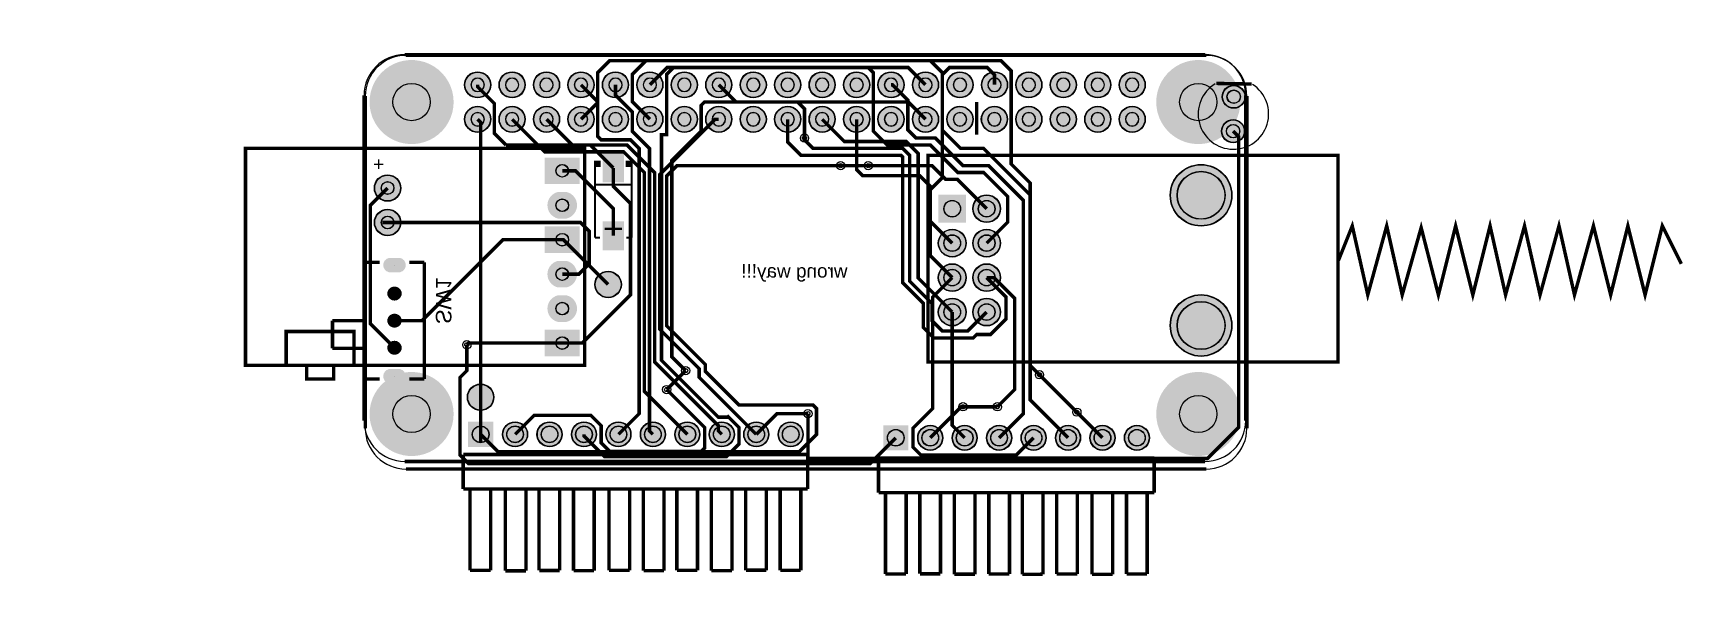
# Model space of a CAD drawing. Header units: millimetres. Extents: x -24 to 97, y -40 to 2.
import ezdxf

# ---------------------------------------------------------------- set-up
doc = ezdxf.new("R2010")
doc.units = ezdxf.units.MM
for name, color, linetype, true_color in [('BoardOutLine', 7, 'Continuous', 0xff00ff), ('BottomLayer', 7, 'Continuous', 0x0000ff), ('BottomPasteMaskLayer', 7, 'Continuous', 0x800000), ('BottomSilkLayer', 7, 'Continuous', 0x66cc33), ('BottomSolderMaskLayer', 7, 'Continuous', 0xaa00ff), ('Document', 7, 'Continuous', 0xffffff), ('Hole', 7, 'Continuous', 0x222222), ('Multi-Layer', 7, 'Continuous', 0xc0c0c0), ('TopLayer', 7, 'Continuous', 0xff0000), ('TopPasteMaskLayer', 7, 'Continuous', 0x808080), ('TopSilkLayer', 7, 'Continuous', 0xffcc00), ('TopSolderMaskLayer', 7, 'Continuous', 0x800080)]:
    doc.layers.add(name, color=color, linetype=linetype, true_color=true_color)
doc.styles.get("Standard").update_dxf_attribs({"font": 'arial.ttf'})

msp = doc.modelspace()

# ---------------------------------------------------------------- texts
at = {"layer": 'BottomSilkLayer', "text_generation_flag": 2}
for s, p in [('+', (1.3970027940056298, -8.509017018034001)), ('wrong way!!!', (35.56007112014231, -16.383032766065526))]:
    msp.add_text(s, height=1, dxfattribs=at).set_placement(p)
msp.add_text('SW1', height=1.143002286004572, rotation=270, dxfattribs=at).set_placement((5.207010414020942, -19.811785623571154))

# ---------------------------------------------------------------- hatches: boundary and pattern name
at = {"layer": 'BottomLayer'}
for points in [[(2.559004318008647, -14.958724917449786, -0.7853981633974483), (2.559004318008647, -15.958724917449786), (1.7590043180086923, -15.958724917449786, -0.7853981633974483), (1.7590043180086923, -14.958724917449786)], [(2.6590043180086695, -17.659258318516663, -0.7853981633974483), (1.6590043180086695, -17.659258318516663), (1.6590043180086695, -17.45935991871977, -0.7853981633974483), (2.6590043180086695, -17.45935991871977)], [(2.6590043180086695, -19.657734315468588, -0.7853981633974483), (1.6590043180086695, -19.657734315468588), (1.6590043180086695, -19.457835915671808, -0.7853981633974483), (2.6590043180086695, -19.457835915671808)], [(2.6590043180086695, -21.656718313436727, -0.7853981633974483), (1.6590043180086695, -21.656718313436727), (1.6590043180086695, -21.456819913639833, -0.7853981633974483), (2.6590043180086695, -21.456819913639833)], [(2.559004318008647, -23.15760731521459, -0.7853981633974483), (2.559004318008647, -24.15760731521459), (1.7590043180086923, -24.15760731521459, -0.7853981633974483), (1.7590043180086923, -23.15760731521459)]]:
    msp.add_hatch(color=256, dxfattribs=at).paths.add_polyline_path(points)
at = {"layer": 'BottomPasteMaskLayer'}
for points in [[(2.559004318008647, -14.958724917449786, -0.7853981633974483), (2.559004318008647, -15.958724917449786), (1.7590043180086923, -15.958724917449786, -0.7853981633974483), (1.7590043180086923, -14.958724917449786)], [(2.6590043180086695, -17.659258318516663, -0.7853981633974483), (1.6590043180086695, -17.659258318516663), (1.6590043180086695, -17.45935991871977, -0.7853981633974483), (2.6590043180086695, -17.45935991871977)], [(2.6590043180086695, -19.657734315468588, -0.7853981633974483), (1.6590043180086695, -19.657734315468588), (1.6590043180086695, -19.457835915671808, -0.7853981633974483), (2.6590043180086695, -19.457835915671808)], [(2.6590043180086695, -21.656718313436727, -0.7853981633974483), (1.6590043180086695, -21.656718313436727), (1.6590043180086695, -21.456819913639833, -0.7853981633974483), (2.6590043180086695, -21.456819913639833)], [(2.559004318008647, -23.15760731521459, -0.7853981633974483), (2.559004318008647, -24.15760731521459), (1.7590043180086923, -24.15760731521459, -0.7853981633974483), (1.7590043180086923, -23.15760731521459)]]:
    msp.add_hatch(color=256, dxfattribs=at).paths.add_polyline_path(points)
at = {"layer": 'BottomSolderMaskLayer'}
for points in [[(7.322834645669321, -2.1701803403606164, 1), (9.253238506477043, -2.1701803403606164, 1)], [(9.862839725679454, -2.1701803403606164, 1), (11.793243586487176, -2.1701803403606164, 1)], [(12.402844805689586, -2.1701803403606164, 1), (14.333248666497308, -2.1701803403606164, 1)], [(14.942849885699719, -2.1701803403606164, 1), (16.87325374650744, -2.1701803403606164, 1)], [(17.48285496571008, -2.1701803403606164, 1), (19.4132588265178, -2.1701803403606164, 1)], [(20.02286004572021, -2.1701803403606164, 1), (21.953263906527933, -2.1701803403606164, 1)], [(22.562865125730344, -2.1701803403606164, 1), (24.493268986538066, -2.1701803403606164, 1)], [(25.102870205740476, -2.1701803403606164, 1), (27.0332740665482, -2.1701803403606164, 1)], [(27.64287528575061, -2.1701803403606164, 1), (29.57327914655833, -2.1701803403606164, 1)], [(30.18288036576074, -2.1701803403606164, 1), (32.11328422656847, -2.1701803403606164, 1)], [(32.72288544577087, -2.1701803403606164, 1), (34.6532893065786, -2.1701803403606164, 1)], [(35.262890525781, -2.1701803403606164, 1), (37.19329438658873, -2.1701803403606164, 1)], [(37.80289560579136, -2.1701803403606164, 1), (39.73329946659909, -2.1701803403606164, 1)], [(40.342900685801496, -2.1701803403606164, 1), (42.273304546609225, -2.1701803403606164, 1)], [(42.88290576581163, -2.1701803403606164, 1), (44.81330962661936, -2.1701803403606164, 1)], [(45.43281686563374, -2.1701803403606164, 1), (47.36322072644147, -2.1701803403606164, 1)], [(47.962915925831894, -2.1701803403606164, 1), (49.89331978663962, -2.1701803403606164, 1)], [(50.502921005842026, -2.1701803403606164, 1), (52.433324866649755, -2.1701803403606164, 1)], [(53.04292608585216, -2.1701803403606164, 1), (54.97332994665989, -2.1701803403606164, 1)], [(55.58293116586229, -2.1701803403606164, 1), (57.51333502667002, -2.1701803403606164, 1)], [(63.17932435864875, -3.0487680975362537, 1), (64.88112776225556, -3.0487680975362537, 1)], [(7.322834645669321, -4.709931419862869, 1), (9.253238506477043, -4.709931419862869, 1)], [(9.862839725679454, -4.709931419862869, 1), (11.793243586487176, -4.709931419862869, 1)], [(12.402844805689586, -4.709931419862869, 1), (14.333248666497308, -4.709931419862869, 1)], [(14.942849885699719, -4.709931419862869, 1), (16.87325374650744, -4.709931419862869, 1)], [(17.48285496571008, -4.709931419862869, 1), (19.4132588265178, -4.709931419862869, 1)], [(20.02286004572021, -4.709931419862869, 1), (21.953263906527933, -4.709931419862869, 1)], [(22.562865125730344, -4.709931419862869, 1), (24.493268986538066, -4.709931419862869, 1)], [(25.102870205740476, -4.709931419862869, 1), (27.0332740665482, -4.709931419862869, 1)], [(27.64287528575061, -4.709931419862869, 1), (29.57327914655833, -4.709931419862869, 1)], [(30.18288036576074, -4.709931419862869, 1), (32.11328422656847, -4.709931419862869, 1)], [(32.72288544577087, -4.709931419862869, 1), (34.6532893065786, -4.709931419862869, 1)], [(35.262890525781, -4.709931419862869, 1), (37.19329438658873, -4.709931419862869, 1)], [(37.80289560579136, -4.709931419862869, 1), (39.73329946659909, -4.709931419862869, 1)], [(40.342900685801496, -4.709931419862869, 1), (42.273304546609225, -4.709931419862869, 1)], [(42.88290576581163, -4.709931419862869, 1), (44.81330962661936, -4.709931419862869, 1)], [(45.42291084582176, -4.709931419862869, 1), (47.35331470662949, -4.709931419862869, 1)], [(47.962915925831894, -4.709931419862869, 1), (49.89331978663962, -4.709931419862869, 1)], [(50.502921005842026, -4.709931419862869, 1), (52.433324866649755, -4.709931419862869, 1)], [(53.04292608585216, -4.709931419862869, 1), (54.97332994665989, -4.709931419862869, 1)], [(55.58293116586229, -4.709931419862869, 1), (57.51333502667002, -4.709931419862869, 1)], [(63.135128270256494, -5.588265176530399, 1), (64.8369316738633, -5.588265176530399, 1)], [(15.820421640843279, -9.486918973837987), (13.229616459233057, -9.486918973837987), (13.229616459233057, -7.531115062230128), (15.820421640843279, -7.531115062230128)], [(59.3507112014226, -10.31292862585724, 1), (63.9015113030228, -10.31292862585724, 1)], [(0.6731013462027313, -9.779019558039181, 1), (2.6289052578105547, -9.779019558039181, 1)], [(14.848869697739474, -10.071120142240336, -0.7853981633974483), (14.848869697739474, -12.026924053848159), (14.201168402336862, -12.026924053848159, -0.7853981633974483), (14.201168402336862, -10.071120142240336)], [(42.25069850139698, -10.277622555245216), (44.3014986029973, -10.277622555245216), (44.3014986029973, -12.328422656845305), (42.25069850139698, -12.328422656845305)], [(44.79070358140706, -11.30302260604526, 1), (46.84150368300726, -11.30302260604526, 1)], [(0.6731013462027313, -12.319024638049314, 1), (2.6289052578105547, -12.319024638049314, 1)], [(15.820421640843279, -14.566929133858252), (13.229616459233057, -14.566929133858252), (13.229616459233057, -12.611125222250507), (15.820421640843279, -12.611125222250507)], [(42.250698501396926, -13.843027686055393, 1), (44.30149860299713, -13.843027686055393, 1)], [(44.79070358140706, -13.843027686055393, 1), (46.84150368300726, -13.843027686055393, 1)], [(2.579324358648705, -14.933324866649684, -0.7853981633974483), (2.579324358648705, -15.984124968249887), (1.738684277368634, -15.984124968249887, -0.7853981633974483), (1.738684277368634, -14.933324866649684)], [(14.848869697739474, -15.1511303022606, -0.7853981633974483), (14.848869697739474, -17.106934213868424), (14.201168402336862, -17.106934213868424, -0.7853981633974483), (14.201168402336862, -15.1511303022606)], [(42.250698501396926, -16.383032766065526, 1), (44.30149860299713, -16.383032766065526, 1)], [(44.79070358140706, -16.383032766065526, 1), (46.84150368300726, -16.383032766065526, 1)], [(2.684404368808771, -17.663489868046668, -0.7853981633974483), (1.633604267208568, -17.663489868046668), (1.633604267208568, -17.455128369189765, -0.7853981633974483), (2.684404368808771, -17.455128369189765)], [(14.848869697739474, -17.691135382270733, -0.7853981633974483), (14.848869697739474, -19.646939293878557), (14.201168402336862, -19.646939293878557, -0.7853981633974483), (14.201168402336862, -17.691135382270733)], [(42.250698501396926, -18.92303784607566, 1), (44.30149860299713, -18.92303784607566, 1)], [(44.79070358140706, -18.92303784607566, 1), (46.84150368300726, -18.92303784607566, 1)], [(59.3507112014226, -19.91313182626368, 1), (63.9015113030228, -19.91313182626368, 1)], [(2.684404368808771, -19.661965864998592, -0.7853981633974483), (1.633604267208568, -19.661965864998592), (1.633604267208568, -19.453604366141803, -0.7853981633974483), (2.684404368808771, -19.453604366141803)], [(15.820395732791667, -22.186892219117794), (13.229590551181218, -22.186892219117794), (13.229590551181218, -20.23108830751005), (15.820395732791667, -20.23108830751005)], [(2.684404368808771, -21.66094986296673, -0.7853981633974483), (1.633604267208568, -21.66094986296673), (1.633604267208568, -21.45258836410983, -0.7853981633974483), (2.684404368808771, -21.45258836410983)], [(2.579324358648705, -23.13220726441449, -0.7853981633974483), (2.579324358648705, -24.183007366014692), (1.738684277368634, -24.183007366014692, -0.7853981633974483), (1.738684277368634, -23.13220726441449)], [(7.583669201030261, -27.014655829311778), (9.434469302630532, -27.014655829311778), (9.434469302630532, -28.86545593091182), (7.583669201030261, -28.86545593091182)], [(10.123622047244032, -27.9400558801118, 1), (11.974422148844235, -27.9400558801118, 1)], [(12.663627127254165, -27.9400558801118, 1), (14.514427228854368, -27.9400558801118, 1)], [(15.203632207264524, -27.9400558801118, 1), (17.054432308864726, -27.9400558801118, 1)], [(17.74363728727466, -27.9400558801118, 1), (19.59443738887486, -27.9400558801118, 1)], [(20.28364236728479, -27.9400558801118, 1), (22.13444246888499, -27.9400558801118, 1)], [(22.823647447294924, -27.9400558801118, 1), (24.674447548895124, -27.9400558801118, 1)], [(25.363652527305057, -27.9400558801118, 1), (27.214452628905256, -27.9400558801118, 1)], [(27.90365760731519, -27.9400558801118, 1), (29.75445770891539, -27.9400558801118, 1)], [(30.44366268732532, -27.9400558801118, 1), (32.29446278892552, -27.9400558801118, 1)], [(38.19070429825456, -29.119456438912835), (40.0415043998546, -29.119456438912835), (40.0415043998546, -27.26865633731279), (38.19070429825456, -27.26865633731279)], [(40.73068326136653, -28.194056388112813, 1), (42.58148336296673, -28.194056388112813, 1)], [(43.27068834137666, -28.194056388112813, 1), (45.12148844297686, -28.194056388112813, 1)], [(45.810693421386794, -28.194056388112813, 1), (47.661493522986994, -28.194056388112813, 1)], [(48.35069850139693, -28.194056388112813, 1), (50.20149860299713, -28.194056388112813, 1)], [(50.89070358140729, -28.194056388112813, 1), (52.74150368300749, -28.194056388112813, 1)], [(53.43070866141742, -28.194056388112813, 1), (55.28150876301762, -28.194056388112813, 1)], [(55.97071374142755, -28.194056388112813, 1), (57.82151384302775, -28.194056388112813, 1)]]:
    msp.add_hatch(color=256, dxfattribs=at).paths.add_polyline_path(points)
at = {"layer": 'Document'}
for points in [[(6.518161036321999, -3.4399288798578027), (6.493522987045935, -3.051562103124297), (6.420624841249719, -2.669037338074645), (6.300482600965097, -2.298958597917135), (6.134620269240486, -1.9466598933198611), (5.926085852171809, -1.6179832359664488), (5.677927355854763, -1.3180086360172254), (5.393954787909479, -1.0515621031241835), (5.079248158496284, -0.8227076454153348), (4.73787147574285, -0.63500127000259), (4.375920751841477, -0.49174498348997986), (3.9989839979680255, -0.3949707899415671), (3.6126492252983553, -0.34620269240531343), (3.2235204470407552, -0.34620269240531343), (2.837185674371426, -0.3949707899415671), (2.4599949199898674, -0.49174498348997986), (2.0980441960884946, -0.63500127000259), (1.7569215138430536, -0.8227076454153348), (1.4419608839218654, -1.0515621031241835), (1.1582423164846887, -1.3180086360172254), (0.9100838201676424, -1.6179832359664488), (0.701549403098852, -1.9466598933198611), (0.5356870713741273, -2.298958597917135), (0.41554483108961904, -2.669037338074645), (0.3423926847854091, -3.051562103124297), (0.3180086360172254, -3.4399288798578027), (0.3423926847854091, -3.828549657099302), (0.41554483108961904, -4.211074422148954), (0.5356870713741273, -4.58115316230635), (0.701549403098852, -4.933451866903738), (0.9100838201676424, -5.262128524257037), (1.1582423164846887, -5.56210312420626), (1.4419608839218654, -5.828549657099302), (1.7569215138430536, -6.057404114808264), (2.0980441960884946, -6.245110490221009), (2.4599949199898674, -6.3883667767335055), (2.837185674371426, -6.485140970282032), (3.2235204470407552, -6.533909067818172), (3.6126492252983553, -6.533909067818172), (3.9989839979680255, -6.485140970282032), (4.375920751841477, -6.3883667767335055), (4.73787147574285, -6.245110490221009), (5.079248158496284, -6.057404114808264), (5.393954787909479, -5.828549657099302), (5.677927355854763, -5.56210312420626), (5.926085852171809, -5.262128524257037), (6.134620269240486, -4.933451866903738), (6.300482600965097, -4.58115316230635), (6.420624841249719, -4.211074422148954), (6.493522987045935, -3.828549657099302), (6.518161036321999, -3.4401828803656826)], [(6.518161036321999, -3.4399288798578027), (6.493522987045935, -3.051562103124297), (6.420624841249719, -2.669037338074645), (6.300482600965097, -2.298958597917135), (6.134620269240486, -1.9466598933198611), (5.926085852171809, -1.6179832359664488), (5.677927355854763, -1.3180086360172254), (5.393954787909479, -1.0515621031241835), (5.079248158496284, -0.8227076454153348), (4.73787147574285, -0.63500127000259), (4.375920751841477, -0.49174498348997986), (3.9989839979680255, -0.3949707899415671), (3.6126492252983553, -0.34620269240531343), (3.2235204470407552, -0.34620269240531343), (2.837185674371426, -0.3949707899415671), (2.4599949199898674, -0.49174498348997986), (2.0980441960884946, -0.63500127000259), (1.7569215138430536, -0.8227076454153348), (1.4419608839218654, -1.0515621031241835), (1.1582423164846887, -1.3180086360172254), (0.9100838201676424, -1.6179832359664488), (0.701549403098852, -1.9466598933198611), (0.5356870713741273, -2.298958597917135), (0.41554483108961904, -2.669037338074645), (0.3423926847854091, -3.051562103124297), (0.3180086360172254, -3.4399288798578027), (0.3423926847854091, -3.828549657099302), (0.41554483108961904, -4.211074422148954), (0.5356870713741273, -4.58115316230635), (0.701549403098852, -4.933451866903738), (0.9100838201676424, -5.262128524257037), (1.1582423164846887, -5.56210312420626), (1.4419608839218654, -5.828549657099302), (1.7569215138430536, -6.057404114808264), (2.0980441960884946, -6.245110490221009), (2.4599949199898674, -6.3883667767335055), (2.837185674371426, -6.485140970282032), (3.2235204470407552, -6.533909067818172), (3.6126492252983553, -6.533909067818172), (3.9989839979680255, -6.485140970282032), (4.375920751841477, -6.3883667767335055), (4.73787147574285, -6.245110490221009), (5.079248158496284, -6.057404114808264), (5.393954787909479, -5.828549657099302), (5.677927355854763, -5.56210312420626), (5.926085852171809, -5.262128524257037), (6.134620269240486, -4.933451866903738), (6.300482600965097, -4.58115316230635), (6.420624841249719, -4.211074422148954), (6.493522987045935, -3.828549657099302), (6.518161036321999, -3.4401828803656826)], [(64.518161036322, -3.4399288798578027), (64.49352298704594, -3.051562103124297), (64.42062484124972, -2.669037338074645), (64.3004826009651, -2.298958597917135), (64.13462026924049, -1.9466598933198611), (63.92608585217158, -1.6179832359664488), (63.67792735585476, -1.3180086360172254), (63.393954787909706, -1.0515621031241835), (63.079248158496284, -0.8227076454153348), (62.73787147574285, -0.63500127000259), (62.37592075184148, -0.49174498348997986), (61.998983997968026, -0.3949707899415671), (61.61264922529858, -0.34620269240531343), (61.22352044704098, -0.34620269240531343), (60.83718567437131, -0.3949707899415671), (60.45999491998987, -0.49174498348997986), (60.09804419608827, -0.63500127000259), (59.756921513843054, -0.8227076454153348), (59.441960883921865, -1.0515621031241835), (59.158242316484575, -1.3180086360172254), (58.910083820167756, -1.6179832359664488), (58.70154940309885, -1.9466598933198611), (58.53568707137424, -2.298958597917135), (58.41554483108962, -2.669037338074645), (58.34239268478541, -3.051562103124297), (58.31800863601734, -3.4399288798578027), (58.34239268478541, -3.828549657099302), (58.41554483108962, -4.211074422148954), (58.53568707137424, -4.58115316230635), (58.70154940309885, -4.933451866903738), (58.910083820167756, -5.262128524257037), (59.158242316484575, -5.56210312420626), (59.441960883921865, -5.828549657099302), (59.756921513843054, -6.057404114808264), (60.09804419608827, -6.245110490221009), (60.45999491998987, -6.3883667767335055), (60.83718567437131, -6.485140970282032), (61.22352044704098, -6.533909067818172), (61.61264922529858, -6.533909067818172), (61.998983997968026, -6.485140970282032), (62.37592075184148, -6.3883667767335055), (62.73787147574285, -6.245110490221009), (63.079248158496284, -6.057404114808264), (63.393954787909706, -5.828549657099302), (63.67792735585476, -5.56210312420626), (63.92608585217158, -5.262128524257037), (64.13462026924049, -4.933451866903738), (64.3004826009651, -4.58115316230635), (64.42062484124972, -4.211074422148954), (64.49352298704594, -3.828549657099302), (64.518161036322, -3.4401828803656826)], [(64.518161036322, -3.4399288798578027), (64.49352298704594, -3.051562103124297), (64.42062484124972, -2.669037338074645), (64.3004826009651, -2.298958597917135), (64.13462026924049, -1.9466598933198611), (63.92608585217158, -1.6179832359664488), (63.67792735585476, -1.3180086360172254), (63.393954787909706, -1.0515621031241835), (63.079248158496284, -0.8227076454153348), (62.73787147574285, -0.63500127000259), (62.37592075184148, -0.49174498348997986), (61.998983997968026, -0.3949707899415671), (61.61264922529858, -0.34620269240531343), (61.22352044704098, -0.34620269240531343), (60.83718567437131, -0.3949707899415671), (60.45999491998987, -0.49174498348997986), (60.09804419608827, -0.63500127000259), (59.756921513843054, -0.8227076454153348), (59.441960883921865, -1.0515621031241835), (59.158242316484575, -1.3180086360172254), (58.910083820167756, -1.6179832359664488), (58.70154940309885, -1.9466598933198611), (58.53568707137424, -2.298958597917135), (58.41554483108962, -2.669037338074645), (58.34239268478541, -3.051562103124297), (58.31800863601734, -3.4399288798578027), (58.34239268478541, -3.828549657099302), (58.41554483108962, -4.211074422148954), (58.53568707137424, -4.58115316230635), (58.70154940309885, -4.933451866903738), (58.910083820167756, -5.262128524257037), (59.158242316484575, -5.56210312420626), (59.441960883921865, -5.828549657099302), (59.756921513843054, -6.057404114808264), (60.09804419608827, -6.245110490221009), (60.45999491998987, -6.3883667767335055), (60.83718567437131, -6.485140970282032), (61.22352044704098, -6.533909067818172), (61.61264922529858, -6.533909067818172), (61.998983997968026, -6.485140970282032), (62.37592075184148, -6.3883667767335055), (62.73787147574285, -6.245110490221009), (63.079248158496284, -6.057404114808264), (63.393954787909706, -5.828549657099302), (63.67792735585476, -5.56210312420626), (63.92608585217158, -5.262128524257037), (64.13462026924049, -4.933451866903738), (64.3004826009651, -4.58115316230635), (64.42062484124972, -4.211074422148954), (64.49352298704594, -3.828549657099302), (64.518161036322, -3.4401828803656826)], [(18.192024384048636, -8.417018034036118), (18.3840487680975, -8.417018034036118), (18.3840487680975, -9.185013970027967), (18.192024384048636, -9.185013970027967)], [(17.64803149606314, -12.885013970028012), (18.928041656083224, -12.885013970028012), (18.928041656083224, -12.693014986029993), (17.64803149606314, -12.693014986029993)], [(18.192024384048636, -13.17302514605035), (18.3840487680975, -13.17302514605035), (18.3840487680975, -12.405029210058387), (18.192024384048636, -12.405029210058387)], [(6.518161036321999, -26.439928879857803), (6.493522987045935, -26.051562103124184), (6.420624841249719, -25.66903733807476), (6.300482600965097, -25.298958597917135), (6.134620269240486, -24.94665989331986), (5.926085852171809, -24.61798323596645), (5.677927355854763, -24.318008636017225), (5.393954787909479, -24.051562103124184), (5.079248158496284, -23.822707645415335), (4.73787147574285, -23.63500127000259), (4.375920751841477, -23.49174498348998), (3.9989839979680255, -23.39497078994168), (3.6126492252983553, -23.346202692405427), (3.2235204470407552, -23.346202692405427), (2.837185674371426, -23.39497078994168), (2.4599949199898674, -23.49174498348998), (2.0980441960884946, -23.63500127000259), (1.7569215138430536, -23.822707645415335), (1.4419608839218654, -24.051562103124184), (1.1582423164846887, -24.318008636017225), (0.9100838201676424, -24.61798323596645), (0.701549403098852, -24.94665989331986), (0.5356870713741273, -25.298958597917135), (0.41554483108961904, -25.66903733807476), (0.3423926847854091, -26.051562103124184), (0.3180086360172254, -26.439928879857803), (0.3423926847854091, -26.828549657099302), (0.41554483108961904, -27.21107442214884), (0.5356870713741273, -27.58115316230635), (0.701549403098852, -27.933451866903738), (0.9100838201676424, -28.262128524257037), (1.1582423164846887, -28.56210312420626), (1.4419608839218654, -28.828549657099302), (1.7569215138430536, -29.057404114808264), (2.0980441960884946, -29.24511049022101), (2.4599949199898674, -29.38836677673362), (2.837185674371426, -29.48514097028192), (3.2235204470407552, -29.533909067818172), (3.6126492252983553, -29.533909067818172), (3.9989839979680255, -29.48514097028192), (4.375920751841477, -29.38836677673362), (4.73787147574285, -29.24511049022101), (5.079248158496284, -29.057404114808264), (5.393954787909479, -28.828549657099302), (5.677927355854763, -28.56210312420626), (5.926085852171809, -28.262128524257037), (6.134620269240486, -27.933451866903738), (6.300482600965097, -27.58115316230635), (6.420624841249719, -27.21107442214884), (6.493522987045935, -26.828549657099302), (6.518161036321999, -26.440182880365683)], [(6.518161036321999, -26.439928879857803), (6.493522987045935, -26.051562103124184), (6.420624841249719, -25.66903733807476), (6.300482600965097, -25.298958597917135), (6.134620269240486, -24.94665989331986), (5.926085852171809, -24.61798323596645), (5.677927355854763, -24.318008636017225), (5.393954787909479, -24.051562103124184), (5.079248158496284, -23.822707645415335), (4.73787147574285, -23.63500127000259), (4.375920751841477, -23.49174498348998), (3.9989839979680255, -23.39497078994168), (3.6126492252983553, -23.346202692405427), (3.2235204470407552, -23.346202692405427), (2.837185674371426, -23.39497078994168), (2.4599949199898674, -23.49174498348998), (2.0980441960884946, -23.63500127000259), (1.7569215138430536, -23.822707645415335), (1.4419608839218654, -24.051562103124184), (1.1582423164846887, -24.318008636017225), (0.9100838201676424, -24.61798323596645), (0.701549403098852, -24.94665989331986), (0.5356870713741273, -25.298958597917135), (0.41554483108961904, -25.66903733807476), (0.3423926847854091, -26.051562103124184), (0.3180086360172254, -26.439928879857803), (0.3423926847854091, -26.828549657099302), (0.41554483108961904, -27.21107442214884), (0.5356870713741273, -27.58115316230635), (0.701549403098852, -27.933451866903738), (0.9100838201676424, -28.262128524257037), (1.1582423164846887, -28.56210312420626), (1.4419608839218654, -28.828549657099302), (1.7569215138430536, -29.057404114808264), (2.0980441960884946, -29.24511049022101), (2.4599949199898674, -29.38836677673362), (2.837185674371426, -29.48514097028192), (3.2235204470407552, -29.533909067818172), (3.6126492252983553, -29.533909067818172), (3.9989839979680255, -29.48514097028192), (4.375920751841477, -29.38836677673362), (4.73787147574285, -29.24511049022101), (5.079248158496284, -29.057404114808264), (5.393954787909479, -28.828549657099302), (5.677927355854763, -28.56210312420626), (5.926085852171809, -28.262128524257037), (6.134620269240486, -27.933451866903738), (6.300482600965097, -27.58115316230635), (6.420624841249719, -27.21107442214884), (6.493522987045935, -26.828549657099302), (6.518161036321999, -26.440182880365683)], [(64.518161036322, -26.439928879857803), (64.49352298704594, -26.051562103124184), (64.42062484124972, -25.66903733807476), (64.3004826009651, -25.298958597917135), (64.13462026924049, -24.94665989331986), (63.92608585217158, -24.61798323596645), (63.67792735585476, -24.318008636017225), (63.393954787909706, -24.051562103124184), (63.079248158496284, -23.822707645415335), (62.73787147574285, -23.63500127000259), (62.37592075184148, -23.49174498348998), (61.998983997968026, -23.39497078994168), (61.61264922529858, -23.346202692405427), (61.22352044704098, -23.346202692405427), (60.83718567437131, -23.39497078994168), (60.45999491998987, -23.49174498348998), (60.09804419608827, -23.63500127000259), (59.756921513843054, -23.822707645415335), (59.441960883921865, -24.051562103124184), (59.158242316484575, -24.318008636017225), (58.910083820167756, -24.61798323596645), (58.70154940309885, -24.94665989331986), (58.53568707137424, -25.298958597917135), (58.41554483108962, -25.66903733807476), (58.34239268478541, -26.051562103124184), (58.31800863601734, -26.439928879857803), (58.34239268478541, -26.828549657099302), (58.41554483108962, -27.21107442214884), (58.53568707137424, -27.58115316230635), (58.70154940309885, -27.933451866903738), (58.910083820167756, -28.262128524257037), (59.158242316484575, -28.56210312420626), (59.441960883921865, -28.828549657099302), (59.756921513843054, -29.057404114808264), (60.09804419608827, -29.24511049022101), (60.45999491998987, -29.38836677673362), (60.83718567437131, -29.48514097028192), (61.22352044704098, -29.533909067818172), (61.61264922529858, -29.533909067818172), (61.998983997968026, -29.48514097028192), (62.37592075184148, -29.38836677673362), (62.73787147574285, -29.24511049022101), (63.079248158496284, -29.057404114808264), (63.393954787909706, -28.828549657099302), (63.67792735585476, -28.56210312420626), (63.92608585217158, -28.262128524257037), (64.13462026924049, -27.933451866903738), (64.3004826009651, -27.58115316230635), (64.42062484124972, -27.21107442214884), (64.49352298704594, -26.828549657099302), (64.518161036322, -26.440182880365683)], [(64.518161036322, -26.439928879857803), (64.49352298704594, -26.051562103124184), (64.42062484124972, -25.66903733807476), (64.3004826009651, -25.298958597917135), (64.13462026924049, -24.94665989331986), (63.92608585217158, -24.61798323596645), (63.67792735585476, -24.318008636017225), (63.393954787909706, -24.051562103124184), (63.079248158496284, -23.822707645415335), (62.73787147574285, -23.63500127000259), (62.37592075184148, -23.49174498348998), (61.998983997968026, -23.39497078994168), (61.61264922529858, -23.346202692405427), (61.22352044704098, -23.346202692405427), (60.83718567437131, -23.39497078994168), (60.45999491998987, -23.49174498348998), (60.09804419608827, -23.63500127000259), (59.756921513843054, -23.822707645415335), (59.441960883921865, -24.051562103124184), (59.158242316484575, -24.318008636017225), (58.910083820167756, -24.61798323596645), (58.70154940309885, -24.94665989331986), (58.53568707137424, -25.298958597917135), (58.41554483108962, -25.66903733807476), (58.34239268478541, -26.051562103124184), (58.31800863601734, -26.439928879857803), (58.34239268478541, -26.828549657099302), (58.41554483108962, -27.21107442214884), (58.53568707137424, -27.58115316230635), (58.70154940309885, -27.933451866903738), (58.910083820167756, -28.262128524257037), (59.158242316484575, -28.56210312420626), (59.441960883921865, -28.828549657099302), (59.756921513843054, -29.057404114808264), (60.09804419608827, -29.24511049022101), (60.45999491998987, -29.38836677673362), (60.83718567437131, -29.48514097028192), (61.22352044704098, -29.533909067818172), (61.61264922529858, -29.533909067818172), (61.998983997968026, -29.48514097028192), (62.37592075184148, -29.38836677673362), (62.73787147574285, -29.24511049022101), (63.079248158496284, -29.057404114808264), (63.393954787909706, -28.828549657099302), (63.67792735585476, -28.56210312420626), (63.92608585217158, -28.262128524257037), (64.13462026924049, -27.933451866903738), (64.3004826009651, -27.58115316230635), (64.42062484124972, -27.21107442214884), (64.49352298704594, -26.828549657099302), (64.518161036322, -26.440182880365683)]]:
    msp.add_hatch(color=256, dxfattribs=at).paths.add_polyline_path(points)
at = {"layer": 'Multi-Layer'}
for points in [[(7.348234696469422, -2.1701803403606164, 1), (9.227838455676942, -2.1701803403606164, 1)], [(9.888239776479555, -2.1701803403606164, 1), (11.767843535687074, -2.1701803403606164, 1)], [(12.428244856489687, -2.1701803403606164, 1), (14.307848615697207, -2.1701803403606164, 1)], [(14.96824993649982, -2.1701803403606164, 1), (16.84785369570734, -2.1701803403606164, 1)], [(17.50825501651018, -2.1701803403606164, 1), (19.3878587757177, -2.1701803403606164, 1)], [(20.048260096520313, -2.1701803403606164, 1), (21.927863855727832, -2.1701803403606164, 1)], [(22.588265176530445, -2.1701803403606164, 1), (24.467868935737965, -2.1701803403606164, 1)], [(25.128270256540578, -2.1701803403606164, 1), (27.007874015748097, -2.1701803403606164, 1)], [(27.66827533655071, -2.1701803403606164, 1), (29.54787909575823, -2.1701803403606164, 1)], [(30.208280416560843, -2.1701803403606164, 1), (32.08788417576836, -2.1701803403606164, 1)], [(32.74828549657098, -2.1701803403606164, 1), (34.62788925577849, -2.1701803403606164, 1)], [(35.28829057658111, -2.1701803403606164, 1), (37.167894335788624, -2.1701803403606164, 1)], [(37.82829565659147, -2.1701803403606164, 1), (39.707899415798984, -2.1701803403606164, 1)], [(40.368300736601604, -2.1701803403606164, 1), (42.24790449580912, -2.1701803403606164, 1)], [(42.90830581661174, -2.1701803403606164, 1), (44.78790957581925, -2.1701803403606164, 1)], [(45.45821691643385, -2.1701803403606164, 1), (47.33782067564136, -2.1701803403606164, 1)], [(47.988315976632, -2.1701803403606164, 1), (49.867919735839514, -2.1701803403606164, 1)], [(50.528321056642135, -2.1701803403606164, 1), (52.40792481584965, -2.1701803403606164, 1)], [(53.06832613665227, -2.1701803403606164, 1), (54.94792989585978, -2.1701803403606164, 1)], [(55.6083312166624, -2.1701803403606164, 1), (57.48793497586991, -2.1701803403606164, 1)], [(63.20472440944885, -3.0487680975362537, 1), (64.85572771145546, -3.0487680975362537, 1)], [(7.348234696469422, -4.709931419862869, 1), (9.227838455676942, -4.709931419862869, 1)], [(9.888239776479555, -4.709931419862869, 1), (11.767843535687074, -4.709931419862869, 1)], [(12.428244856489687, -4.709931419862869, 1), (14.307848615697207, -4.709931419862869, 1)], [(14.96824993649982, -4.709931419862869, 1), (16.84785369570734, -4.709931419862869, 1)], [(17.50825501651018, -4.709931419862869, 1), (19.3878587757177, -4.709931419862869, 1)], [(20.048260096520313, -4.709931419862869, 1), (21.927863855727832, -4.709931419862869, 1)], [(22.588265176530445, -4.709931419862869, 1), (24.467868935737965, -4.709931419862869, 1)], [(25.128270256540578, -4.709931419862869, 1), (27.007874015748097, -4.709931419862869, 1)], [(27.66827533655071, -4.709931419862869, 1), (29.54787909575823, -4.709931419862869, 1)], [(30.208280416560843, -4.709931419862869, 1), (32.08788417576836, -4.709931419862869, 1)], [(32.74828549657098, -4.709931419862869, 1), (34.62788925577849, -4.709931419862869, 1)], [(35.28829057658111, -4.709931419862869, 1), (37.167894335788624, -4.709931419862869, 1)], [(37.82829565659147, -4.709931419862869, 1), (39.707899415798984, -4.709931419862869, 1)], [(40.368300736601604, -4.709931419862869, 1), (42.24790449580912, -4.709931419862869, 1)], [(42.90830581661174, -4.709931419862869, 1), (44.78790957581925, -4.709931419862869, 1)], [(45.44831089662187, -4.709931419862869, 1), (47.32791465582938, -4.709931419862869, 1)], [(47.988315976632, -4.709931419862869, 1), (49.867919735839514, -4.709931419862869, 1)], [(50.528321056642135, -4.709931419862869, 1), (52.40792481584965, -4.709931419862869, 1)], [(53.06832613665227, -4.709931419862869, 1), (54.94792989585978, -4.709931419862869, 1)], [(55.6083312166624, -4.709931419862869, 1), (57.48793497586991, -4.709931419862869, 1)], [(63.160528321056596, -5.588265176530399, 1), (64.8115316230632, -5.588265176530399, 1)], [(15.795021590043234, -9.46151892303783), (13.255016510033101, -9.46151892303783), (13.255016510033101, -7.556515113030287), (15.795021590043234, -7.556515113030287)], [(59.3761112522227, -10.31292862585724, 1), (63.8761112522227, -10.31292862585724, 1)], [(14.842519685039406, -10.096520193040437, -0.7853981633974483), (14.842519685039406, -12.001524003048058), (14.20751841503693, -12.001524003048058, -0.7853981633974483), (14.20751841503693, -10.096520193040437)], [(42.27609855219703, -10.30302260604526), (44.27609855219703, -10.30302260604526), (44.27609855219703, -12.303022606045147), (42.27609855219703, -12.303022606045147)], [(44.81610363220716, -11.30302260604526, 1), (46.81610363220716, -11.30302260604526, 1)], [(15.795021590043234, -14.541529083058208), (13.255016510033101, -14.541529083058208), (13.255016510033101, -12.636525273050552), (15.795021590043234, -12.636525273050552)], [(42.27609855219703, -13.843027686055393, 1), (44.27609855219703, -13.843027686055393, 1)], [(44.81610363220716, -13.843027686055393, 1), (46.81610363220716, -13.843027686055393, 1)], [(14.842519685039406, -15.176530353060702, -0.7853981633974483), (14.842519685039406, -17.081534163068323), (14.20751841503693, -17.081534163068323, -0.7853981633974483), (14.20751841503693, -15.176530353060702)], [(42.27609855219703, -16.383032766065526, 1), (44.27609855219703, -16.383032766065526, 1)], [(44.81610363220716, -16.383032766065526, 1), (46.81610363220716, -16.383032766065526, 1)], [(14.842519685039406, -17.716535433070835, -0.7853981633974483), (14.842519685039406, -19.621539243078455), (14.20751841503693, -19.621539243078455, -0.7853981633974483), (14.20751841503693, -17.716535433070835)], [(42.27609855219703, -18.92303784607566, 1), (44.27609855219703, -18.92303784607566, 1)], [(44.81610363220716, -18.92303784607566, 1), (46.81610363220716, -18.92303784607566, 1)], [(59.3761112522227, -19.91313182626368, 1), (63.8761112522227, -19.91313182626368, 1)], [(15.79499618999239, -22.16149352298703), (13.254991109982257, -22.16149352298703), (13.254991109982257, -20.256489712979487), (15.79499618999239, -20.256489712979487)], [(7.6090678181356, -27.040055880111822), (9.409067818135782, -27.040055880111822), (9.409067818135782, -28.840055880111777), (7.6090678181356, -28.840055880111777)], [(10.149022098044133, -27.9400558801118, 1), (11.949022098044134, -27.9400558801118, 1)], [(12.689027178054266, -27.9400558801118, 1), (14.489027178054267, -27.9400558801118, 1)], [(15.229032258064626, -27.9400558801118, 1), (17.029032258064625, -27.9400558801118, 1)], [(17.76903733807476, -27.9400558801118, 1), (19.569037338074757, -27.9400558801118, 1)], [(20.309042418084893, -27.9400558801118, 1), (22.10904241808489, -27.9400558801118, 1)], [(22.849047498095025, -27.9400558801118, 1), (24.649047498095022, -27.9400558801118, 1)], [(25.389052578105158, -27.9400558801118, 1), (27.189052578105155, -27.9400558801118, 1)], [(27.92905765811529, -27.9400558801118, 1), (29.729057658115288, -27.9400558801118, 1)], [(30.469062738125423, -27.9400558801118, 1), (32.26906273812542, -27.9400558801118, 1)], [(38.21610363220725, -29.09405638811279), (40.016103632207205, -29.09405638811279), (40.016103632207205, -27.294056388112836), (38.21610363220725, -27.294056388112836)], [(40.75608331216663, -28.194056388112813, 1), (42.55608331216663, -28.194056388112813, 1)], [(43.29608839217676, -28.194056388112813, 1), (45.09608839217676, -28.194056388112813, 1)], [(45.836093472186896, -28.194056388112813, 1), (47.63609347218689, -28.194056388112813, 1)], [(48.37609855219703, -28.194056388112813, 1), (50.176098552197026, -28.194056388112813, 1)], [(50.91610363220739, -28.194056388112813, 1), (52.716103632207385, -28.194056388112813, 1)], [(53.45610871221752, -28.194056388112813, 1), (55.25610871221752, -28.194056388112813, 1)], [(55.99611379222765, -28.194056388112813, 1), (57.79611379222765, -28.194056388112813, 1)]]:
    msp.add_hatch(color=256, dxfattribs=at).paths.add_polyline_path(points)
at = {"layer": 'TopLayer'}
for points in [[(17.51854203708399, -9.322529845059762), (19.057531115062375, -9.322529845059762), (19.057531115062375, -7.260020320040667), (17.51854203708399, -7.260020320040667)], [(17.51854203708399, -12.267513335026706), (19.057531115062375, -12.267513335026706), (19.057531115062375, -14.330022860045801), (17.51854203708399, -14.330022860045801)], [(16.954533909067795, -16.891033782067552, 1), (18.859537719075416, -16.891033782067552, 1)], [(7.556515113030191, -25.20574041148086, 1), (9.461518923037811, -25.20574041148086, 1)]]:
    msp.add_hatch(color=256, dxfattribs=at).paths.add_polyline_path(points)
at = {"layer": 'TopPasteMaskLayer'}
for points in [[(17.51854203708399, -9.322529845059762), (19.057531115062375, -9.322529845059762), (19.057531115062375, -7.260020320040667), (17.51854203708399, -7.260020320040667)], [(17.51854203708399, -12.267513335026706), (19.057531115062375, -12.267513335026706), (19.057531115062375, -14.330022860045801), (17.51854203708399, -14.330022860045801)], [(16.954533909067795, -16.891033782067552, 1), (18.859537719075416, -16.891033782067552, 1)], [(7.556515113030191, -25.20574041148086, 1), (9.461518923037811, -25.20574041148086, 1)]]:
    msp.add_hatch(color=256, dxfattribs=at).paths.add_polyline_path(points)
at = {"layer": 'TopSilkLayer'}
for points in [[(16.85562611125215, -8.2250190500381), (17.366141732283495, -8.2250190500381), (17.366141732283495, -7.767818135636276), (16.85562611125215, -7.767818135636276)], [(19.720447040894214, -8.2250190500381), (19.20993141986287, -8.2250190500381), (19.20993141986287, -7.767818135636276), (19.720447040894214, -7.767818135636276)]]:
    msp.add_hatch(color=256, dxfattribs=at).paths.add_polyline_path(points)
at = {"layer": 'TopSolderMaskLayer'}
for points in [[(7.322834645669321, -2.1701803403606164, 1), (9.253238506477043, -2.1701803403606164, 1)], [(9.862839725679454, -2.1701803403606164, 1), (11.793243586487176, -2.1701803403606164, 1)], [(12.402844805689586, -2.1701803403606164, 1), (14.333248666497308, -2.1701803403606164, 1)], [(14.942849885699719, -2.1701803403606164, 1), (16.87325374650744, -2.1701803403606164, 1)], [(17.48285496571008, -2.1701803403606164, 1), (19.4132588265178, -2.1701803403606164, 1)], [(20.02286004572021, -2.1701803403606164, 1), (21.953263906527933, -2.1701803403606164, 1)], [(22.562865125730344, -2.1701803403606164, 1), (24.493268986538066, -2.1701803403606164, 1)], [(25.102870205740476, -2.1701803403606164, 1), (27.0332740665482, -2.1701803403606164, 1)], [(27.64287528575061, -2.1701803403606164, 1), (29.57327914655833, -2.1701803403606164, 1)], [(30.18288036576074, -2.1701803403606164, 1), (32.11328422656847, -2.1701803403606164, 1)], [(32.72288544577087, -2.1701803403606164, 1), (34.6532893065786, -2.1701803403606164, 1)], [(35.262890525781, -2.1701803403606164, 1), (37.19329438658873, -2.1701803403606164, 1)], [(37.80289560579136, -2.1701803403606164, 1), (39.73329946659909, -2.1701803403606164, 1)], [(40.342900685801496, -2.1701803403606164, 1), (42.273304546609225, -2.1701803403606164, 1)], [(42.88290576581163, -2.1701803403606164, 1), (44.81330962661936, -2.1701803403606164, 1)], [(45.43281686563374, -2.1701803403606164, 1), (47.36322072644147, -2.1701803403606164, 1)], [(47.962915925831894, -2.1701803403606164, 1), (49.89331978663962, -2.1701803403606164, 1)], [(50.502921005842026, -2.1701803403606164, 1), (52.433324866649755, -2.1701803403606164, 1)], [(53.04292608585216, -2.1701803403606164, 1), (54.97332994665989, -2.1701803403606164, 1)], [(55.58293116586229, -2.1701803403606164, 1), (57.51333502667002, -2.1701803403606164, 1)], [(63.17932435864875, -3.0487680975362537, 1), (64.88112776225556, -3.0487680975362537, 1)], [(7.322834645669321, -4.709931419862869, 1), (9.253238506477043, -4.709931419862869, 1)], [(9.862839725679454, -4.709931419862869, 1), (11.793243586487176, -4.709931419862869, 1)], [(12.402844805689586, -4.709931419862869, 1), (14.333248666497308, -4.709931419862869, 1)], [(14.942849885699719, -4.709931419862869, 1), (16.87325374650744, -4.709931419862869, 1)], [(17.48285496571008, -4.709931419862869, 1), (19.4132588265178, -4.709931419862869, 1)], [(20.02286004572021, -4.709931419862869, 1), (21.953263906527933, -4.709931419862869, 1)], [(22.562865125730344, -4.709931419862869, 1), (24.493268986538066, -4.709931419862869, 1)], [(25.102870205740476, -4.709931419862869, 1), (27.0332740665482, -4.709931419862869, 1)], [(27.64287528575061, -4.709931419862869, 1), (29.57327914655833, -4.709931419862869, 1)], [(30.18288036576074, -4.709931419862869, 1), (32.11328422656847, -4.709931419862869, 1)], [(32.72288544577087, -4.709931419862869, 1), (34.6532893065786, -4.709931419862869, 1)], [(35.262890525781, -4.709931419862869, 1), (37.19329438658873, -4.709931419862869, 1)], [(37.80289560579136, -4.709931419862869, 1), (39.73329946659909, -4.709931419862869, 1)], [(40.342900685801496, -4.709931419862869, 1), (42.273304546609225, -4.709931419862869, 1)], [(42.88290576581163, -4.709931419862869, 1), (44.81330962661936, -4.709931419862869, 1)], [(45.42291084582176, -4.709931419862869, 1), (47.35331470662949, -4.709931419862869, 1)], [(47.962915925831894, -4.709931419862869, 1), (49.89331978663962, -4.709931419862869, 1)], [(50.502921005842026, -4.709931419862869, 1), (52.433324866649755, -4.709931419862869, 1)], [(53.04292608585216, -4.709931419862869, 1), (54.97332994665989, -4.709931419862869, 1)], [(55.58293116586229, -4.709931419862869, 1), (57.51333502667002, -4.709931419862869, 1)], [(63.135128270256494, -5.588265176530399, 1), (64.8369316738633, -5.588265176530399, 1)], [(17.49958920303061, -9.356567615104154), (19.076483949115755, -9.356567615104154), (19.076483949115755, -7.225978357946019), (17.49958920303061, -7.225978357946019)], [(15.820421640843279, -9.486918973837987), (13.229616459233057, -9.486918973837987), (13.229616459233057, -7.531115062230128), (15.820421640843279, -7.531115062230128)], [(59.3507112014226, -10.31292862585724, 1), (63.9015113030228, -10.31292862585724, 1)], [(0.6731013462027313, -9.779019558039181, 1), (2.6289052578105547, -9.779019558039181, 1)], [(14.848869697739474, -10.071120142240336, -0.7853981633974483), (14.848869697739474, -12.026924053848159), (14.201168402336862, -12.026924053848159, -0.7853981633974483), (14.201168402336862, -10.071120142240336)], [(42.25069850139698, -10.277622555245216), (44.3014986029973, -10.277622555245216), (44.3014986029973, -12.328422656845305), (42.25069850139698, -12.328422656845305)], [(44.79070358140706, -11.30302260604526, 1), (46.84150368300726, -11.30302260604526, 1)], [(0.6731013462027313, -12.319024638049314, 1), (2.6289052578105547, -12.319024638049314, 1)], [(15.820421640843279, -14.566929133858252), (13.229616459233057, -14.566929133858252), (13.229616459233057, -12.611125222250507), (15.820421640843279, -12.611125222250507)], [(17.49958920303061, -12.2334755649822), (19.076483949115755, -12.2334755649822), (19.076483949115755, -14.364064822140335), (17.49958920303061, -14.364064822140335)], [(42.250698501396926, -13.843027686055393, 1), (44.30149860299713, -13.843027686055393, 1)], [(44.79070358140706, -13.843027686055393, 1), (46.84150368300726, -13.843027686055393, 1)], [(14.848869697739474, -15.1511303022606, -0.7853981633974483), (14.848869697739474, -17.106934213868424), (14.201168402336862, -17.106934213868424, -0.7853981633974483), (14.201168402336862, -15.1511303022606)], [(42.250698501396926, -16.383032766065526, 1), (44.30149860299713, -16.383032766065526, 1)], [(44.79070358140706, -16.383032766065526, 1), (46.84150368300726, -16.383032766065526, 1)], [(16.929133858267694, -16.891033782067552, 1), (18.884937769875517, -16.891033782067552, 1)], [(14.848869697739474, -17.691135382270733, -0.7853981633974483), (14.848869697739474, -19.646939293878557), (14.201168402336862, -19.646939293878557, -0.7853981633974483), (14.201168402336862, -17.691135382270733)], [(42.250698501396926, -18.92303784607566, 1), (44.30149860299713, -18.92303784607566, 1)], [(44.79070358140706, -18.92303784607566, 1), (46.84150368300726, -18.92303784607566, 1)], [(59.3507112014226, -19.91313182626368, 1), (63.9015113030228, -19.91313182626368, 1)], [(15.820395732791667, -22.186892219117794), (13.229590551181218, -22.186892219117794), (13.229590551181218, -20.23108830751005), (15.820395732791667, -20.23108830751005)], [(7.531115062230089, -25.20574041148086, 1), (9.486918973837913, -25.20574041148086, 1)], [(7.583669201030261, -27.014655829311778), (9.434469302630532, -27.014655829311778), (9.434469302630532, -28.86545593091182), (7.583669201030261, -28.86545593091182)], [(10.123622047244032, -27.9400558801118, 1), (11.974422148844235, -27.9400558801118, 1)], [(12.663627127254165, -27.9400558801118, 1), (14.514427228854368, -27.9400558801118, 1)], [(15.203632207264524, -27.9400558801118, 1), (17.054432308864726, -27.9400558801118, 1)], [(17.74363728727466, -27.9400558801118, 1), (19.59443738887486, -27.9400558801118, 1)], [(20.28364236728479, -27.9400558801118, 1), (22.13444246888499, -27.9400558801118, 1)], [(22.823647447294924, -27.9400558801118, 1), (24.674447548895124, -27.9400558801118, 1)], [(25.363652527305057, -27.9400558801118, 1), (27.214452628905256, -27.9400558801118, 1)], [(27.90365760731519, -27.9400558801118, 1), (29.75445770891539, -27.9400558801118, 1)], [(30.44366268732532, -27.9400558801118, 1), (32.29446278892552, -27.9400558801118, 1)], [(38.19070429825456, -29.119456438912835), (40.0415043998546, -29.119456438912835), (40.0415043998546, -27.26865633731279), (38.19070429825456, -27.26865633731279)], [(40.73068326136653, -28.194056388112813, 1), (42.58148336296673, -28.194056388112813, 1)], [(43.27068834137666, -28.194056388112813, 1), (45.12148844297686, -28.194056388112813, 1)], [(45.810693421386794, -28.194056388112813, 1), (47.661493522986994, -28.194056388112813, 1)], [(48.35069850139693, -28.194056388112813, 1), (50.20149860299713, -28.194056388112813, 1)], [(50.89070358140729, -28.194056388112813, 1), (52.74150368300749, -28.194056388112813, 1)], [(53.43070866141742, -28.194056388112813, 1), (55.28150876301762, -28.194056388112813, 1)], [(55.97071374142755, -28.194056388112813, 1), (57.82151384302775, -28.194056388112813, 1)]]:
    msp.add_hatch(color=256, dxfattribs=at).paths.add_polyline_path(points)

# ---------------------------------------------------------------- linework, layer by layer
at = {"layer": 'BoardOutLine', "const_width": 0.25400050800101603}
for points in [[(3, 0), (62, 0)], [(0, -27.5), (0, -3)], [(65, -3), (65, -27.5)], [(62, -30.5), (3, -30.5)]]:
    msp.add_lwpolyline(points, dxfattribs=at)
at = {"layer": 'BoardOutLine'}
for centre, start, end in [((3, -2.9999999999998863), 90, 180), ((62, -2.9999999999998863), 359.99999999999926, 90), ((3, -27.5), 179.9999999999993, 270), ((62, -27.5), 270, 0)]:
    msp.add_arc(centre, 3.0000000000000004, start, end, dxfattribs=at)
at = {"layer": 'BottomLayer', "const_width": 0.25400050800101603}
for points in [[(49.710439420878856, -23.548387096774263), (49.02209804419613, -22.86004572009142), (49.02209804419613, -9.40817881635769), (47.6250952501905, -8.01117602235206), (47.6250952501905, -1.1430022860046165), (46.86309372618757, -0.38100076200157673), (18.034036068072055, -0.38100076200157673), (17.14503429006868, -1.2700025400050663), (17.14503429006868, -3.4721869443739024), (15.90805181610358, -4.709169418338888)], [(16.129032258064626, -27.9400558801118), (16.129032258064626, -28.06705613411225), (17.653035306070706, -29.59105918211833), (26.61671323342648, -29.59105918211833), (27.559055118110336, -28.648717297434587), (27.559055118110336, -27.432054864109773), (26.769113538227202, -26.642113284226525), (26.741173482346994, -26.670053340106733), (26.035052070104257, -26.670053340106733), (21.844043688087368, -22.479044958089958), (21.844043688087368, -5.842011684023419), (22.225044450088944, -5.842011684023419), (22.225044450088944, -1.3970027940056298), (22.73304546609097, -0.8890017780036032), (40.02794005588021, -0.8890017780036032), (41.30810261620536, -2.169164338328642)], [(43.27660655321324, -13.843027686055393), (41.65608331216663, -12.222504445008894), (41.65608331216663, -9.90601981203963), (42.54508509017023, -9.017018034036028), (42.54508509017023, -1.4224028448056742), (43.07848615697253, -0.8890017780036032), (45.84709169418352, -0.8890017780036032), (46.3982727965456, -1.4401828803657963), (46.3982727965456, -2.169164338328642)], [(23.622047244094574, -23.241046482092997), (22.60604521209052, -22.225044450088944), (22.60604521209052, -7.734315468630939), (24.765049530099077, -5.5753111506222695), (24.765049530099077, -3.683007366014749), (25.019050038100204, -3.429006858013736), (40.02794005588021, -3.429006858013736), (41.30810261620536, -4.709169418338888)], [(45.085090170180365, -5.842011684023419), (45.085090170180365, -3.429006858013736)], [(23.749047498095024, -27.9400558801118), (20.574041148082415, -24.765049530099077), (20.574041148082415, -8.633477266954515), (19.05257810515627, -7.112014224028485), (13.230886461773025, -7.112014224028485), (10.828041656083315, -4.709169418338888)], [(26.289052578105156, -27.9400558801118), (26.035052070104257, -27.686055372110786), (26.035052070104257, -27.30505461010921), (21.33604267208534, -22.606045212090407), (21.33604267208534, -8.636017272034564), (19.304038608077235, -6.604013208026458), (15.262890525781131, -6.604013208026458), (13.368046736093447, -4.709169418338888)], [(45.816611633223374, -16.383032766065526), (47.24409448818892, -17.810515621031186), (47.24409448818892, -19.431038862077685), (46.10109220218442, -20.5740411480823), (45.085090170180365, -20.5740411480823), (44.83108966217924, -20.828041656083315), (41.910083820167756, -20.828041656083315), (41.1480822961646, -20.066040132080275), (41.1480822961646, -18.288036576073182), (39.62407924815852, -16.764033528067102), (39.62407924815852, -7.493014986029948), (39.49707899415807, -7.366014732029498), (32.131064262128575, -7.366014732029498), (31.148082296164603, -6.383032766065526), (31.148082296164603, -4.709169418338888)], [(33.688087376174735, -4.709169418338888), (35.32893065786129, -6.350012700025445), (39.87807975615942, -6.350012700025445), (40.767081534163026, -7.239014478028935), (40.767081534163026, -16.41351282702567), (43.27660655321324, -18.92303784607566)], [(45.816611633223374, -18.92303784607566), (44.419608839217744, -20.320040640081288), (42.54508509017023, -20.320040640081288), (41.78308356616708, -19.55803911607825), (41.78308356616708, -18.288036576073182), (40.13208026416055, -16.63703327406654), (40.13208026416055, -7.366014732029498), (39.62407924815852, -6.858013716027472), (33.02006604013218, -6.858013716027472), (32.385064770129475, -6.223012446024882), (32.385064770129475, -6.096012192024432)], [(63.985318770637605, -5.588011176022405), (64.3891287782576, -5.991897383794708), (64.3891287782576, -27.432054864109773), (62.10312420624837, -29.718059436118892), (32.6390652781306, -29.718059436118892), (32.6390652781306, -26.41605283210572)], [(37.08407416814839, -8.128016256032538), (35.052070104140284, -8.128016256032538)], [(1.651003302006643, -9.779019558039181), (0.38100076200157673, -11.049022098044247), (0.38100076200157673, -19.77866395732792), (2.1590043180086695, -21.556667513335015)], [(1.2700025400050663, -12.319024638049314), (15.8750317500635, -12.319024638049314), (16.510033020065976, -12.95402590805179), (16.510033020065976, -15.367030734061473), (15.74803149606305, -16.129032258064512), (14.524993649987437, -16.129032258064512)], [(2.1590043180086695, -19.55778511557014), (4.191262382524883, -19.55778511557014), (10.160020320040758, -13.58902717805438), (14.524968249936592, -13.58902717805438)], [(46.609093218186445, -25.908051816103693), (46.609093218186445, -25.908051816103693), (47.879095758191625, -24.638049276098513), (47.879095758191625, -17.907035814071605), (46.355092710185545, -16.383032766065526), (45.816611633223374, -16.383032766065526)], [(7.493014986029948, -21.33604267208534), (7.620015240030398, -21.20904241808489), (14.524993649987437, -21.20904241808489)], [(11.049022098044134, -27.9400558801118), (12.446024892049763, -26.54305308610617), (16.637033274066653, -26.54305308610617), (17.39903479806958, -27.30505461010921), (17.39903479806958, -28.575057150114276), (18.01879603759221, -29.194818389636794), (24.78028956057915, -29.194818389636794), (25.019050038100204, -28.956057912115853), (25.019050038100204, -27.432054864109773), (22.98704597409187, -25.400050800101667), (22.225044450088944, -24.638049276098513)], [(23.426060452120964, -25.839065278130533), (22.225044450088944, -24.638049276098513)], [(41.65608331216663, -28.194056388112813), (43.94208788417586, -25.908051816103693), (44.06908813817631, -25.908051816103693)], [(54.35610871221752, -28.194056388112813), (52.4665989331977, -26.304546609093222)]]:
    msp.add_lwpolyline(points, dxfattribs=at)
at = {"layer": 'BottomLayer'}
for points in [[(2.1615443230887195, -15.458140716281491), (2.1564643129286196, -15.458140716281491)], [(2.1615443230887195, -15.458140716281491), (2.1564643129286196, -15.458140716281491)], [(2.1590043180086695, -17.560807721615447), (2.1590043180086695, -17.55572771145546)], [(2.1590043180086695, -17.560807721615447), (2.1590043180086695, -17.55572771145546)], [(2.1590043180086695, -19.56022352044704), (2.1590043180086695, -19.555143510287053)], [(2.1590043180086695, -19.56022352044704), (2.1590043180086695, -19.555143510287053)], [(2.1590043180086695, -21.56022352044704), (2.1590043180086695, -21.555143510287053)], [(2.1590043180086695, -21.56022352044704), (2.1590043180086695, -21.555143510287053)], [(2.1615443230887195, -23.6578613157227), (2.1564643129286196, -23.6578613157227)], [(2.1615443230887195, -23.6578613157227), (2.1564643129286196, -23.6578613157227)]]:
    msp.add_lwpolyline(points, close=True, dxfattribs=at)
for centre, start, end in [((2.1564643129286196, -15.458140716281491), 270, 450), ((2.1615443230887195, -15.458140716281491), 450, 270), ((2.1590043180086695, -17.55572771145546), 180, 360), ((2.1590043180086695, -17.560807721615447), 360, 180), ((2.1590043180086695, -19.555143510287053), 180, 360), ((2.1590043180086695, -19.56022352044704), 360, 180), ((2.1590043180086695, -21.555143510287053), 180, 360), ((2.1590043180086695, -21.56022352044704), 360, 180), ((2.1564643129286196, -23.6578613157227), 270, 450), ((2.1615443230887195, -23.6578613157227), 450, 270)]:
    msp.add_arc(centre, 0, start, end, dxfattribs=at)
at = {"layer": 'BottomPasteMaskLayer'}
for points in [[(2.1615443230887195, -15.458140716281491), (2.1564643129286196, -15.458140716281491)], [(2.1615443230887195, -15.458140716281491), (2.1564643129286196, -15.458140716281491)], [(2.1590043180086695, -17.560807721615447), (2.1590043180086695, -17.55572771145546)], [(2.1590043180086695, -17.560807721615447), (2.1590043180086695, -17.55572771145546)], [(2.1590043180086695, -19.56022352044704), (2.1590043180086695, -19.555143510287053)], [(2.1590043180086695, -19.56022352044704), (2.1590043180086695, -19.555143510287053)], [(2.1590043180086695, -21.56022352044704), (2.1590043180086695, -21.555143510287053)], [(2.1590043180086695, -21.56022352044704), (2.1590043180086695, -21.555143510287053)], [(2.1615443230887195, -23.6578613157227), (2.1564643129286196, -23.6578613157227)], [(2.1615443230887195, -23.6578613157227), (2.1564643129286196, -23.6578613157227)]]:
    msp.add_lwpolyline(points, close=True, dxfattribs=at)
for centre, start, end in [((2.1564643129286196, -15.458140716281491), 270, 450), ((2.1615443230887195, -15.458140716281491), 450, 270), ((2.1590043180086695, -17.55572771145546), 180, 360), ((2.1590043180086695, -17.560807721615447), 360, 180), ((2.1590043180086695, -19.555143510287053), 180, 360), ((2.1590043180086695, -19.56022352044704), 360, 180), ((2.1590043180086695, -21.555143510287053), 180, 360), ((2.1590043180086695, -21.56022352044704), 360, 180), ((2.1564643129286196, -23.6578613157227), 270, 450), ((2.1615443230887195, -23.6578613157227), 450, 270)]:
    msp.add_arc(centre, 0, start, end, dxfattribs=at)
at = {"layer": 'BottomSilkLayer', "const_width": 0.25400050800101603}
for points in [[(-0.04089408178811027, -23.857658115316212), (-0.04089408178811027, -15.257708915417766)], [(1.0559563119126096, -15.257708915417766), (-0.04089408178811027, -15.257708915417766)], [(4.358902717805449, -15.257708915417766), (3.2620523241046158, -15.257708915417766)], [(4.358902717805449, -23.857658115316212), (4.358902717805449, -15.257708915417766)], [(1.0559563119126096, -23.857658115316212), (-0.04089408178811027, -23.857658115316212)], [(4.358902717805449, -23.857658115316212), (3.2620523241046158, -23.857658115316212)]]:
    msp.add_lwpolyline(points, dxfattribs=at)
at = {"layer": 'BottomSolderMaskLayer'}
for points in [[(7.790044553062109, -2.170049907667476), (7.790044553062109, -2.1703107730538704)], [(8.786028599084256, -2.170049907667476), (8.786028599084256, -2.1703107730538704)], [(10.33004963307224, -2.170049907667476), (10.33004963307224, -2.1703107730538704)], [(11.326033679094389, -2.170049907667476), (11.326033679094389, -2.1703107730538704)], [(12.870054713082373, -2.170049907667476), (12.870054713082373, -2.1703107730538704)], [(13.866038759104521, -2.170049907667476), (13.866038759104521, -2.1703107730538704)], [(15.410059793092506, -2.170049907667476), (15.410059793092506, -2.1703107730538704)], [(16.406043839114652, -2.170049907667476), (16.406043839114652, -2.1703107730538704)], [(17.950064873102868, -2.170049907667476), (17.950064873102868, -2.1703107730538704)], [(18.946048919125012, -2.170049907667476), (18.946048919125012, -2.1703107730538704)], [(20.490069953113, -2.170049907667476), (20.490069953113, -2.1703107730538704)], [(21.486053999135144, -2.170049907667476), (21.486053999135144, -2.1703107730538704)], [(23.030075033123133, -2.170049907667476), (23.030075033123133, -2.1703107730538704)], [(24.026059079145277, -2.170049907667476), (24.026059079145277, -2.1703107730538704)], [(25.570080113133265, -2.170049907667476), (25.570080113133265, -2.1703107730538704)], [(26.56606415915541, -2.170049907667476), (26.56606415915541, -2.1703107730538704)], [(28.110085193143398, -2.170049907667476), (28.110085193143398, -2.1703107730538704)], [(29.106069239165542, -2.170049907667476), (29.106069239165542, -2.1703107730538704)], [(30.65009027315353, -2.170049907667476), (30.65009027315353, -2.1703107730538704)], [(31.646074319175675, -2.170049907667476), (31.646074319175675, -2.1703107730538704)], [(33.19009535316366, -2.170049907667476), (33.19009535316366, -2.1703107730538704)], [(34.18607939918581, -2.170049907667476), (34.18607939918581, -2.1703107730538704)], [(35.730100433173796, -2.170049907667476), (35.730100433173796, -2.1703107730538704)], [(36.72608447919594, -2.170049907667476), (36.72608447919594, -2.1703107730538704)], [(38.270105513184156, -2.170049907667476), (38.270105513184156, -2.1703107730538704)], [(39.2660895592063, -2.170049907667476), (39.2660895592063, -2.1703107730538704)], [(40.81011059319429, -2.170049907667476), (40.81011059319429, -2.1703107730538704)], [(41.80609463921643, -2.170049907667476), (41.80609463921643, -2.1703107730538704)], [(43.35011567320442, -2.170049907667476), (43.35011567320442, -2.1703107730538704)], [(44.346099719226565, -2.170049907667476), (44.346099719226565, -2.1703107730538704)], [(45.90002677302653, -2.170049907667476), (45.90002677302653, -2.1703107730538704)], [(46.896010819048676, -2.170049907667476), (46.896010819048676, -2.1703107730538704)], [(48.430125833224686, -2.170049907667476), (48.430125833224686, -2.1703107730538704)], [(49.42610987924683, -2.170049907667476), (49.42610987924683, -2.1703107730538704)], [(50.97013091323482, -2.170049907667476), (50.97013091323482, -2.1703107730538704)], [(51.96611495925696, -2.170049907667476), (51.96611495925696, -2.1703107730538704)], [(53.51013599324495, -2.170049907667476), (53.51013599324495, -2.1703107730538704)], [(54.506120039267095, -2.170049907667476), (54.506120039267095, -2.1703107730538704)], [(56.050141073255084, -2.170049907667476), (56.050141073255084, -2.1703107730538704)], [(57.04612511927723, -2.170049907667476), (57.04612511927723, -2.1703107730538704)], [(7.790044553062109, -4.709800987169615), (7.790044553062109, -4.710061852556123)], [(8.786028599084256, -4.709800987169615), (8.786028599084256, -4.710061852556123)], [(10.33004963307224, -4.709800987169615), (10.33004963307224, -4.710061852556123)], [(11.326033679094389, -4.709800987169615), (11.326033679094389, -4.710061852556123)], [(12.870054713082373, -4.709800987169615), (12.870054713082373, -4.710061852556123)], [(13.866038759104521, -4.709800987169615), (13.866038759104521, -4.710061852556123)], [(15.410059793092506, -4.709800987169615), (15.410059793092506, -4.710061852556123)], [(16.406043839114652, -4.709800987169615), (16.406043839114652, -4.710061852556123)], [(17.950064873102868, -4.709800987169615), (17.950064873102868, -4.710061852556123)], [(18.946048919125012, -4.709800987169615), (18.946048919125012, -4.710061852556123)], [(20.490069953113, -4.709800987169615), (20.490069953113, -4.710061852556123)], [(21.486053999135144, -4.709800987169615), (21.486053999135144, -4.710061852556123)], [(23.030075033123133, -4.709800987169615), (23.030075033123133, -4.710061852556123)], [(24.026059079145277, -4.709800987169615), (24.026059079145277, -4.710061852556123)], [(25.570080113133265, -4.709800987169615), (25.570080113133265, -4.710061852556123)], [(26.56606415915541, -4.709800987169615), (26.56606415915541, -4.710061852556123)], [(28.110085193143398, -4.709800987169615), (28.110085193143398, -4.710061852556123)], [(29.106069239165542, -4.709800987169615), (29.106069239165542, -4.710061852556123)], [(30.65009027315353, -4.709800987169615), (30.65009027315353, -4.710061852556123)], [(31.646074319175675, -4.709800987169615), (31.646074319175675, -4.710061852556123)], [(33.19009535316366, -4.709800987169615), (33.19009535316366, -4.710061852556123)], [(34.18607939918581, -4.709800987169615), (34.18607939918581, -4.710061852556123)], [(35.730100433173796, -4.709800987169615), (35.730100433173796, -4.710061852556123)], [(36.72608447919594, -4.709800987169615), (36.72608447919594, -4.710061852556123)], [(38.270105513184156, -4.709800987169615), (38.270105513184156, -4.710061852556123)], [(39.2660895592063, -4.709800987169615), (39.2660895592063, -4.710061852556123)], [(40.81011059319429, -4.709800987169615), (40.81011059319429, -4.710061852556123)], [(41.80609463921643, -4.709800987169615), (41.80609463921643, -4.710061852556123)], [(43.35011567320442, -4.709800987169615), (43.35011567320442, -4.710061852556123)], [(44.346099719226565, -4.709800987169615), (44.346099719226565, -4.710061852556123)], [(45.89012075321455, -4.709800987169615), (45.89012075321455, -4.710061852556123)], [(46.8861047992367, -4.709800987169615), (46.8861047992367, -4.710061852556123)], [(48.430125833224686, -4.709800987169615), (48.430125833224686, -4.710061852556123)], [(49.42610987924683, -4.709800987169615), (49.42610987924683, -4.710061852556123)], [(50.97013091323482, -4.709800987169615), (50.97013091323482, -4.710061852556123)], [(51.96611495925696, -4.709800987169615), (51.96611495925696, -4.710061852556123)], [(53.51013599324495, -4.709800987169615), (53.51013599324495, -4.710061852556123)], [(54.506120039267095, -4.709800987169615), (54.506120039267095, -4.710061852556123)], [(56.050141073255084, -4.709800987169615), (56.050141073255084, -4.710061852556123)], [(57.04612511927723, -4.709800987169615), (57.04612511927723, -4.710061852556123)], [(2.1616733556048757, -15.458124228793395), (2.1563352804124634, -15.458124228793395)], [(2.1616733556048757, -15.458124228793395), (2.1563352804124634, -15.458124228793395)], [(2.1590043180086695, -17.56087116797437), (2.1590043180086695, -17.555576085411303)], [(2.1590043180086695, -17.56087116797437), (2.1590043180086695, -17.555576085411303)], [(2.1590043180086695, -19.56032675520055), (2.1590043180086695, -19.555031672637483)], [(2.1590043180086695, -19.56032675520055), (2.1590043180086695, -19.555031672637483)], [(2.1590043180086695, -21.560369769681074), (2.1590043180086695, -21.555074687118008)], [(2.1590043180086695, -21.560369769681074), (2.1590043180086695, -21.555074687118008)], [(2.1616733556048757, -23.657868484195774), (2.1563352804124634, -23.657868484195774)], [(2.1616733556048757, -23.657868484195774), (2.1563352804124634, -23.657868484195774)]]:
    msp.add_lwpolyline(points, close=True, dxfattribs=at)
for centre, radius in [((8.288036576073182, -2.1701803403606164), 0.9652019304038612), ((10.828041656083315, -2.1701803403606164), 0.9652019304038612), ((13.368046736093447, -2.1701803403606164), 0.9652019304038612), ((15.90805181610358, -2.1701803403606164), 0.9652019304038612), ((18.44805689611394, -2.1701803403606164), 0.9652019304038612), ((20.988061976124072, -2.1701803403606164), 0.9652019304038612), ((23.528067056134205, -2.1701803403606164), 0.9652019304038612), ((26.068072136144337, -2.1701803403606164), 0.9652019304038612), ((28.60807721615447, -2.1701803403606164), 0.9652019304038612), ((31.148082296164603, -2.1701803403606164), 0.9652019304038612), ((33.688087376174735, -2.1701803403606164), 0.9652019304038612), ((36.22809245618487, -2.1701803403606164), 0.9652019304038612), ((38.76809753619523, -2.1701803403606164), 0.9652019304038612), ((41.30810261620536, -2.1701803403606164), 0.9652019304038612), ((43.84810769621549, -2.1701803403606164), 0.9652019304038612), ((46.398018796037604, -2.1701803403606164), 0.9652019304038612), ((48.92811785623576, -2.1701803403606164), 0.9652019304038612), ((51.46812293624589, -2.1701803403606164), 0.9652019304038612), ((54.00812801625602, -2.1701803403606164), 0.9652019304038612), ((56.548133096266156, -2.1701803403606164), 0.9652019304038612), ((64.03022606045215, -3.0487680975362537), 0.8509017018034037), ((64.03030226060469, -3.0487172974346777), 0.4974502256696822), ((8.288036576073182, -4.709931419862869), 0.9652019304038612), ((10.828041656083315, -4.709931419862869), 0.9652019304038612), ((13.368046736093447, -4.709931419862869), 0.9652019304038612), ((15.90805181610358, -4.709931419862869), 0.9652019304038612), ((18.44805689611394, -4.709931419862869), 0.9652019304038612), ((20.988061976124072, -4.709931419862869), 0.9652019304038612), ((23.528067056134205, -4.709931419862869), 0.9652019304038612), ((26.068072136144337, -4.709931419862869), 0.9652019304038612), ((28.60807721615447, -4.709931419862869), 0.9652019304038612), ((31.148082296164603, -4.709931419862869), 0.9652019304038612), ((33.688087376174735, -4.709931419862869), 0.9652019304038612), ((36.22809245618487, -4.709931419862869), 0.9652019304038612), ((38.76809753619523, -4.709931419862869), 0.9652019304038612), ((41.30810261620536, -4.709931419862869), 0.9652019304038612), ((43.84810769621549, -4.709931419862869), 0.9652019304038612), ((46.388112776225626, -4.709931419862869), 0.9652019304038612), ((48.92811785623576, -4.709931419862869), 0.9652019304038612), ((51.46812293624589, -4.709931419862869), 0.9652019304038612), ((54.00812801625602, -4.709931419862869), 0.9652019304038612), ((56.548133096266156, -4.709931419862869), 0.9652019304038612), ((63.986029972059896, -5.588265176530399), 0.8509017018034037), ((63.98595377190759, -5.588315976631975), 0.4974502256696822), ((14.525019050038054, -8.509017018034001), 0.46634493268986543), ((61.6261112522227, -10.31292862585724), 2.275400050800102), ((1.651003302006643, -9.779019558039181), 0.9779019558039117), ((1.651003302006643, -9.779019558039181), 0.4693929387858776), ((61.6261112522227, -10.31292862585724), 1.7697684384616084), ((14.525019050038054, -11.049022098044247), 0.46634493268986543), ((43.27609855219703, -11.30302260604526), 0.615240030480061), ((45.81610363220716, -11.30302260604526), 1.0254000508001015), ((45.81610363220716, -11.30302260604526), 0.615240030480061), ((1.651003302006643, -12.319024638049314), 0.9779019558039117), ((1.651003302006643, -12.319024638049314), 0.4693929387858776), ((14.525019050038054, -13.58902717805438), 0.46634493268986543), ((43.27609855219703, -13.843027686055393), 1.0254000508001015), ((43.27609855219703, -13.843027686055393), 0.615240030480061), ((45.81610363220716, -13.843027686055393), 1.0254000508001015), ((45.81610363220716, -13.843027686055393), 0.615240030480061), ((14.525019050038054, -16.129006858013668), 0.46634493268986543), ((43.27609855219703, -16.383032766065526), 1.0254000508001015), ((43.27609855219703, -16.383032766065526), 0.615240030480061), ((45.81610363220716, -16.383032766065526), 1.0254000508001015), ((45.81610363220716, -16.383032766065526), 0.615240030480061), ((14.524993649987437, -18.6690119380238), 0.46634493268986543), ((43.27609855219703, -18.92303784607566), 1.0254000508001015), ((45.81610363220716, -18.92303784607566), 1.0254000508001015), ((61.6261112522227, -19.91313182626368), 2.275400050800102), ((61.6261112522227, -19.91313182626368), 1.7697684384616084), ((43.27609855219703, -18.92303784607566), 0.615240030480061), ((45.81610363220716, -18.92303784607566), 0.615240030480061), ((14.524993649987437, -21.208991617983315), 0.46634493268986543), ((8.509017018034001, -27.9400558801118), 0.6169333672000678), ((11.049022098044134, -27.9400558801118), 0.9254000508001016), ((11.049022098044134, -27.9400558801118), 0.6169333672000678), ((13.589027178054266, -27.9400558801118), 0.9254000508001016), ((13.589027178054266, -27.9400558801118), 0.6169333672000678), ((16.129032258064626, -27.9400558801118), 0.9254000508001016), ((16.129032258064626, -27.9400558801118), 0.6169333672000678), ((18.66903733807476, -27.9400558801118), 0.9254000508001016), ((18.66903733807476, -27.9400558801118), 0.6169333672000678), ((21.20904241808489, -27.9400558801118), 0.9254000508001016), ((21.20904241808489, -27.9400558801118), 0.6169333672000678), ((23.749047498095024, -27.9400558801118), 0.9254000508001016), ((23.749047498095024, -27.9400558801118), 0.6169333672000678), ((26.289052578105156, -27.9400558801118), 0.9254000508001016), ((26.289052578105156, -27.9400558801118), 0.6169333672000678), ((28.82905765811529, -27.9400558801118), 0.9254000508001016), ((28.82905765811529, -27.9400558801118), 0.6169333672000678), ((31.36906273812542, -27.9400558801118), 0.9254000508001016), ((31.36906273812542, -27.9400558801118), 0.6169333672000678), ((39.1160782321565, -28.194056388112813), 0.6169333672000678), ((41.65608331216663, -28.194056388112813), 0.9254000508001016), ((41.65608331216663, -28.194056388112813), 0.6169333672000678), ((44.19608839217676, -28.194056388112813), 0.9254000508001016), ((44.19608839217676, -28.194056388112813), 0.6169333672000678), ((46.736093472186894, -28.194056388112813), 0.9254000508001016), ((46.736093472186894, -28.194056388112813), 0.6169333672000678), ((49.27609855219703, -28.194056388112813), 0.9254000508001016), ((49.27609855219703, -28.194056388112813), 0.6169333672000678), ((51.81610363220739, -28.194056388112813), 0.9254000508001016), ((51.81610363220739, -28.194056388112813), 0.6169333672000678), ((54.35610871221752, -28.194056388112813), 0.9254000508001016), ((54.35610871221752, -28.194056388112813), 0.6169333672000678), ((56.89611379222765, -28.194056388112813), 0.9254000508001016), ((56.89611379222765, -28.194056388112813), 0.6169333672000678)]:
    msp.add_circle(centre, radius, dxfattribs=at)
for centre, radius, start, end in [((8.288036576073182, -2.170049907667476), 0.4979920230110732, 360, 180), ((8.288036576073182, -2.1703107730538704), 0.4979920230110732, 180, 360), ((10.828041656083315, -2.170049907667476), 0.4979920230110732, 360, 180), ((10.828041656083315, -2.1703107730538704), 0.4979920230110732, 180, 360), ((13.368046736093447, -2.170049907667476), 0.4979920230110732, 360, 180), ((13.368046736093447, -2.1703107730538704), 0.4979920230110732, 180, 360), ((15.90805181610358, -2.170049907667476), 0.4979920230110732, 360, 180), ((15.90805181610358, -2.1703107730538704), 0.4979920230110732, 180, 360), ((18.44805689611394, -2.170049907667476), 0.4979920230110732, 360, 180), ((18.44805689611394, -2.1703107730538704), 0.4979920230110732, 180, 360), ((20.988061976124072, -2.170049907667476), 0.4979920230110732, 360, 180), ((20.988061976124072, -2.1703107730538704), 0.4979920230110732, 180, 360), ((23.528067056134205, -2.170049907667476), 0.4979920230110732, 360, 180), ((23.528067056134205, -2.1703107730538704), 0.4979920230110732, 180, 360), ((26.068072136144337, -2.170049907667476), 0.4979920230110732, 360, 180), ((26.068072136144337, -2.1703107730538704), 0.4979920230110732, 180, 360), ((28.60807721615447, -2.170049907667476), 0.4979920230110732, 360, 180), ((28.60807721615447, -2.1703107730538704), 0.4979920230110732, 180, 360), ((31.148082296164603, -2.170049907667476), 0.4979920230110732, 360, 180), ((31.148082296164603, -2.1703107730538704), 0.4979920230110732, 180, 360), ((33.688087376174735, -2.170049907667476), 0.4979920230110732, 360, 180), ((33.688087376174735, -2.1703107730538704), 0.4979920230110732, 180, 360), ((36.22809245618487, -2.170049907667476), 0.4979920230110732, 360, 180), ((36.22809245618487, -2.1703107730538704), 0.4979920230110732, 180, 360), ((38.76809753619523, -2.170049907667476), 0.4979920230110732, 360, 180), ((38.76809753619523, -2.1703107730538704), 0.4979920230110732, 180, 360), ((41.30810261620536, -2.170049907667476), 0.4979920230110732, 360, 180), ((41.30810261620536, -2.1703107730538704), 0.4979920230110732, 180, 360), ((43.84810769621549, -2.170049907667476), 0.4979920230110732, 360, 180), ((43.84810769621549, -2.1703107730538704), 0.4979920230110732, 180, 360), ((46.398018796037604, -2.170049907667476), 0.4979920230110732, 360, 180), ((46.398018796037604, -2.1703107730538704), 0.4979920230110732, 180, 360), ((48.92811785623576, -2.170049907667476), 0.4979920230110732, 360, 180), ((48.92811785623576, -2.1703107730538704), 0.4979920230110732, 180, 360), ((51.46812293624589, -2.170049907667476), 0.4979920230110732, 360, 180), ((51.46812293624589, -2.1703107730538704), 0.4979920230110732, 180, 360), ((54.00812801625602, -2.170049907667476), 0.4979920230110732, 360, 180), ((54.00812801625602, -2.1703107730538704), 0.4979920230110732, 180, 360), ((56.548133096266156, -2.170049907667476), 0.4979920230110732, 360, 180), ((56.548133096266156, -2.1703107730538704), 0.4979920230110732, 180, 360), ((8.288036576073182, -4.709800987169615), 0.4979920230110732, 360, 180), ((8.288036576073182, -4.710061852556123), 0.4979920230110732, 180, 360), ((10.828041656083315, -4.709800987169615), 0.4979920230110732, 360, 180), ((10.828041656083315, -4.710061852556123), 0.4979920230110732, 180, 360), ((13.368046736093447, -4.709800987169615), 0.4979920230110732, 360, 180), ((13.368046736093447, -4.710061852556123), 0.4979920230110732, 180, 360), ((15.90805181610358, -4.709800987169615), 0.4979920230110732, 360, 180), ((15.90805181610358, -4.710061852556123), 0.4979920230110732, 180, 360), ((18.44805689611394, -4.709800987169615), 0.4979920230110732, 360, 180), ((18.44805689611394, -4.710061852556123), 0.4979920230110732, 180, 360), ((20.988061976124072, -4.709800987169615), 0.4979920230110732, 360, 180), ((20.988061976124072, -4.710061852556123), 0.4979920230110732, 180, 360), ((23.528067056134205, -4.709800987169615), 0.4979920230110732, 360, 180), ((23.528067056134205, -4.710061852556123), 0.4979920230110732, 180, 360), ((26.068072136144337, -4.709800987169615), 0.4979920230110732, 360, 180), ((26.068072136144337, -4.710061852556123), 0.4979920230110732, 180, 360), ((28.60807721615447, -4.709800987169615), 0.4979920230110732, 360, 180), ((28.60807721615447, -4.710061852556123), 0.4979920230110732, 180, 360), ((31.148082296164603, -4.709800987169615), 0.4979920230110732, 360, 180), ((31.148082296164603, -4.710061852556123), 0.4979920230110732, 180, 360), ((33.688087376174735, -4.709800987169615), 0.4979920230110732, 360, 180), ((33.688087376174735, -4.710061852556123), 0.4979920230110732, 180, 360), ((36.22809245618487, -4.709800987169615), 0.4979920230110732, 360, 180), ((36.22809245618487, -4.710061852556123), 0.4979920230110732, 180, 360), ((38.76809753619523, -4.709800987169615), 0.4979920230110732, 360, 180), ((38.76809753619523, -4.710061852556123), 0.4979920230110732, 180, 360), ((41.30810261620536, -4.709800987169615), 0.4979920230110732, 360, 180), ((41.30810261620536, -4.710061852556123), 0.4979920230110732, 180, 360), ((43.84810769621549, -4.709800987169615), 0.4979920230110732, 360, 180), ((43.84810769621549, -4.710061852556123), 0.4979920230110732, 180, 360), ((46.388112776225626, -4.709800987169615), 0.4979920230110732, 360, 180), ((46.388112776225626, -4.710061852556123), 0.4979920230110732, 180, 360), ((48.92811785623576, -4.709800987169615), 0.4979920230110732, 360, 180), ((48.92811785623576, -4.710061852556123), 0.4979920230110732, 180, 360), ((51.46812293624589, -4.709800987169615), 0.4979920230110732, 360, 180), ((51.46812293624589, -4.710061852556123), 0.4979920230110732, 180, 360), ((54.00812801625602, -4.709800987169615), 0.4979920230110732, 360, 180), ((54.00812801625602, -4.710061852556123), 0.4979920230110732, 180, 360), ((56.548133096266156, -4.709800987169615), 0.4979920230110732, 360, 180), ((56.548133096266156, -4.710061852556123), 0.4979920230110732, 180, 360), ((2.1563352804124634, -15.458124228793395), 0, 270, 450), ((2.1616733556048757, -15.458124228793395), 0, 450, 270), ((2.1590043180086695, -17.555576085411303), 0, 180, 360), ((2.1590043180086695, -17.56087116797437), 0, 360, 180), ((2.1590043180086695, -19.555031672637483), 0, 180, 360), ((2.1590043180086695, -19.56032675520055), 0, 360, 180), ((2.1590043180086695, -21.555074687118008), 0, 180, 360), ((2.1590043180086695, -21.560369769681074), 0, 360, 180), ((2.1563352804124634, -23.657868484195774), 0, 270, 450), ((2.1616733556048757, -23.657868484195774), 0, 450, 270)]:
    msp.add_arc(centre, radius, start, end, dxfattribs=at)
at = {"layer": 'Document', "const_width": 0.25400050800101603}
for points in [[(2.9179578359155585, 0.059944119888200476), (61.91795783591556, 0.059944119888200476)], [(-0.08204216408432785, -26.9400558801118), (-0.08204216408432785, -2.940055880111686)], [(64.91795783591579, -2.940055880111686), (64.91795783591579, -26.9400558801118)], [(-2.413004826009683, -21.589687579375095), (-2.413004826009683, -19.55768351536699)], [(-2.413004826009683, -19.55768351536699), (-0.12700025400044979, -19.55768351536699)], [(-2.413004826009683, -21.589687579375095), (-0.12700025400044979, -21.589687579375095)], [(61.91795783591556, -29.940055880111686), (2.9179578359155585, -29.940055880111686)]]:
    msp.add_lwpolyline(points, dxfattribs=at)
at = {"layer": 'Document'}
for centre, start, end in [((2.917957835915786, -2.9400558801117995), 90, 180), ((61.91795783591556, -2.9400558801117995), 0, 90), ((2.917957835915786, -26.940055880111686), 180.00000000000148, 270), ((61.91795783591556, -26.940055880111686), 270, 0)]:
    msp.add_arc(centre, 3.0000000000000004, start, end, dxfattribs=at)
at = {"layer": 'Hole'}
for centre in [(32.385064770129475, -6.096012192024432), (35.052070104140284, -8.128016256032538), (37.08407416814839, -8.128016256032538), (7.493014986029948, -21.33604267208534), (23.622047244094574, -23.241046482092997), (49.71069342138685, -23.548641097282143), (22.225044450088944, -24.638049276098513), (32.6390652781306, -26.41605283210572), (44.06908813817631, -25.908051816103693), (46.609093218186445, -25.908051816103693), (52.4665989331977, -26.304546609093222)]:
    msp.add_circle(centre, 0.15240030480060962, dxfattribs=at)
at = {"layer": 'Multi-Layer'}
for points in [[(7.803149606299242, -2.1700533401067332), (7.803149606299242, -2.170307340614727)], [(8.77292354584712, -2.1700533401067332), (8.77292354584712, -2.170307340614727)], [(10.343154686309376, -2.1700533401067332), (10.343154686309376, -2.170307340614727)], [(11.312928625857253, -2.1700533401067332), (11.312928625857253, -2.170307340614727)], [(12.883159766319508, -2.1700533401067332), (12.883159766319508, -2.170307340614727)], [(13.852933705867386, -2.1700533401067332), (13.852933705867386, -2.170307340614727)], [(15.423164846329641, -2.1700533401067332), (15.423164846329641, -2.170307340614727)], [(16.39293878587752, -2.1700533401067332), (16.39293878587752, -2.170307340614727)], [(17.96316992634, -2.1700533401067332), (17.96316992634, -2.170307340614727)], [(18.93294386588788, -2.1700533401067332), (18.93294386588788, -2.170307340614727)], [(20.503175006350133, -2.1700533401067332), (20.503175006350133, -2.170307340614727)], [(21.47294894589801, -2.1700533401067332), (21.47294894589801, -2.170307340614727)], [(23.043180086360266, -2.1700533401067332), (23.043180086360266, -2.170307340614727)], [(24.012954025908144, -2.1700533401067332), (24.012954025908144, -2.170307340614727)], [(25.5831851663704, -2.1700533401067332), (25.5831851663704, -2.170307340614727)], [(26.552959105918276, -2.1700533401067332), (26.552959105918276, -2.170307340614727)], [(28.12319024638053, -2.1700533401067332), (28.12319024638053, -2.170307340614727)], [(29.09296418592841, -2.1700533401067332), (29.09296418592841, -2.170307340614727)], [(30.663195326390664, -2.1700533401067332), (30.663195326390664, -2.170307340614727)], [(31.63296926593854, -2.1700533401067332), (31.63296926593854, -2.170307340614727)], [(33.203200406400796, -2.1700533401067332), (33.203200406400796, -2.170307340614727)], [(34.172974345948674, -2.1700533401067332), (34.172974345948674, -2.170307340614727)], [(35.74320548641093, -2.1700533401067332), (35.74320548641093, -2.170307340614727)], [(36.71297942595881, -2.1700533401067332), (36.71297942595881, -2.170307340614727)], [(38.28321056642129, -2.1700533401067332), (38.28321056642129, -2.170307340614727)], [(39.25298450596917, -2.1700533401067332), (39.25298450596917, -2.170307340614727)], [(40.82321564643142, -2.1700533401067332), (40.82321564643142, -2.170307340614727)], [(41.7929895859793, -2.1700533401067332), (41.7929895859793, -2.170307340614727)], [(43.363220726441554, -2.1700533401067332), (43.363220726441554, -2.170307340614727)], [(44.33299466598943, -2.1700533401067332), (44.33299466598943, -2.170307340614727)], [(45.913131826263665, -2.1700533401067332), (45.913131826263665, -2.170307340614727)], [(46.88290576581154, -2.1700533401067332), (46.88290576581154, -2.170307340614727)], [(48.44323088646182, -2.1700533401067332), (48.44323088646182, -2.170307340614727)], [(49.4130048260097, -2.1700533401067332), (49.4130048260097, -2.170307340614727)], [(50.98323596647195, -2.1700533401067332), (50.98323596647195, -2.170307340614727)], [(51.95300990601983, -2.1700533401067332), (51.95300990601983, -2.170307340614727)], [(53.523241046482084, -2.1700533401067332), (53.523241046482084, -2.170307340614727)], [(54.49301498602996, -2.1700533401067332), (54.49301498602996, -2.170307340614727)], [(56.06324612649222, -2.1700533401067332), (56.06324612649222, -2.170307340614727)], [(57.033020066040095, -2.1700533401067332), (57.033020066040095, -2.170307340614727)], [(7.803149606299242, -4.709804419608872), (7.803149606299242, -4.710058420116866)], [(8.77292354584712, -4.709804419608872), (8.77292354584712, -4.710058420116866)], [(10.343154686309376, -4.709804419608872), (10.343154686309376, -4.710058420116866)], [(11.312928625857253, -4.709804419608872), (11.312928625857253, -4.710058420116866)], [(12.883159766319508, -4.709804419608872), (12.883159766319508, -4.710058420116866)], [(13.852933705867386, -4.709804419608872), (13.852933705867386, -4.710058420116866)], [(15.423164846329641, -4.709804419608872), (15.423164846329641, -4.710058420116866)], [(16.39293878587752, -4.709804419608872), (16.39293878587752, -4.710058420116866)], [(17.96316992634, -4.709804419608872), (17.96316992634, -4.710058420116866)], [(18.93294386588788, -4.709804419608872), (18.93294386588788, -4.710058420116866)], [(20.503175006350133, -4.709804419608872), (20.503175006350133, -4.710058420116866)], [(21.47294894589801, -4.709804419608872), (21.47294894589801, -4.710058420116866)], [(23.043180086360266, -4.709804419608872), (23.043180086360266, -4.710058420116866)], [(24.012954025908144, -4.709804419608872), (24.012954025908144, -4.710058420116866)], [(25.5831851663704, -4.709804419608872), (25.5831851663704, -4.710058420116866)], [(26.552959105918276, -4.709804419608872), (26.552959105918276, -4.710058420116866)], [(28.12319024638053, -4.709804419608872), (28.12319024638053, -4.710058420116866)], [(29.09296418592841, -4.709804419608872), (29.09296418592841, -4.710058420116866)], [(30.663195326390664, -4.709804419608872), (30.663195326390664, -4.710058420116866)], [(31.63296926593854, -4.709804419608872), (31.63296926593854, -4.710058420116866)], [(33.203200406400796, -4.709804419608872), (33.203200406400796, -4.710058420116866)], [(34.172974345948674, -4.709804419608872), (34.172974345948674, -4.710058420116866)], [(35.74320548641093, -4.709804419608872), (35.74320548641093, -4.710058420116866)], [(36.71297942595881, -4.709804419608872), (36.71297942595881, -4.710058420116866)], [(38.28321056642129, -4.709804419608872), (38.28321056642129, -4.710058420116866)], [(39.25298450596917, -4.709804419608872), (39.25298450596917, -4.710058420116866)], [(40.82321564643142, -4.709804419608872), (40.82321564643142, -4.710058420116866)], [(41.7929895859793, -4.709804419608872), (41.7929895859793, -4.710058420116866)], [(43.363220726441554, -4.709804419608872), (43.363220726441554, -4.710058420116866)], [(44.33299466598943, -4.709804419608872), (44.33299466598943, -4.710058420116866)], [(45.90322580645169, -4.709804419608872), (45.90322580645169, -4.710058420116866)], [(46.872999745999564, -4.709804419608872), (46.872999745999564, -4.710058420116866)], [(48.44323088646182, -4.709804419608872), (48.44323088646182, -4.710058420116866)], [(49.4130048260097, -4.709804419608872), (49.4130048260097, -4.710058420116866)], [(50.98323596647195, -4.709804419608872), (50.98323596647195, -4.710058420116866)], [(51.95300990601983, -4.709804419608872), (51.95300990601983, -4.710058420116866)], [(53.523241046482084, -4.709804419608872), (53.523241046482084, -4.710058420116866)], [(54.49301498602996, -4.709804419608872), (54.49301498602996, -4.710058420116866)], [(56.06324612649222, -4.709804419608872), (56.06324612649222, -4.710058420116866)], [(57.033020066040095, -4.709804419608872), (57.033020066040095, -4.710058420116866)]]:
    msp.add_lwpolyline(points, close=True, dxfattribs=at)
for centre, radius in [((3.4180848361695553, -3.4399288798578027), 1.3749047498095), ((8.288036576073182, -2.1701803403606164), 0.9398018796037594), ((10.828041656083315, -2.1701803403606164), 0.9398018796037594), ((13.368046736093447, -2.1701803403606164), 0.9398018796037594), ((15.90805181610358, -2.1701803403606164), 0.9398018796037594), ((18.44805689611394, -2.1701803403606164), 0.9398018796037594), ((20.988061976124072, -2.1701803403606164), 0.9398018796037594), ((23.528067056134205, -2.1701803403606164), 0.9398018796037594), ((26.068072136144337, -2.1701803403606164), 0.9398018796037594), ((28.60807721615447, -2.1701803403606164), 0.9398018796037594), ((31.148082296164603, -2.1701803403606164), 0.9398018796037594), ((33.688087376174735, -2.1701803403606164), 0.9398018796037594), ((36.22809245618487, -2.1701803403606164), 0.9398018796037594), ((38.76809753619523, -2.1701803403606164), 0.9398018796037594), ((41.30810261620536, -2.1701803403606164), 0.9398018796037594), ((43.84810769621549, -2.1701803403606164), 0.9398018796037594), ((46.398018796037604, -2.1701803403606164), 0.9398018796037594), ((48.92811785623576, -2.1701803403606164), 0.9398018796037594), ((51.46812293624589, -2.1701803403606164), 0.9398018796037594), ((54.00812801625602, -2.1701803403606164), 0.9398018796037594), ((56.548133096266156, -2.1701803403606164), 0.9398018796037594), ((61.418084836169555, -3.4399288798578027), 1.3749047498095), ((64.03022606045215, -3.0487680975362537), 0.8255016510033021), ((64.03030226060469, -3.0487172974346777), 0.48260096520193047), ((8.288036576073182, -4.709931419862869), 0.9398018796037594), ((10.828041656083315, -4.709931419862869), 0.9398018796037594), ((13.368046736093447, -4.709931419862869), 0.9398018796037594), ((15.90805181610358, -4.709931419862869), 0.9398018796037594), ((18.44805689611394, -4.709931419862869), 0.9398018796037594), ((20.988061976124072, -4.709931419862869), 0.9398018796037594), ((23.528067056134205, -4.709931419862869), 0.9398018796037594), ((26.068072136144337, -4.709931419862869), 0.9398018796037594), ((28.60807721615447, -4.709931419862869), 0.9398018796037594), ((31.148082296164603, -4.709931419862869), 0.9398018796037594), ((33.688087376174735, -4.709931419862869), 0.9398018796037594), ((36.22809245618487, -4.709931419862869), 0.9398018796037594), ((38.76809753619523, -4.709931419862869), 0.9398018796037594), ((41.30810261620536, -4.709931419862869), 0.9398018796037594), ((43.84810769621549, -4.709931419862869), 0.9398018796037594), ((46.388112776225626, -4.709931419862869), 0.9398018796037594), ((48.92811785623576, -4.709931419862869), 0.9398018796037594), ((51.46812293624589, -4.709931419862869), 0.9398018796037594), ((54.00812801625602, -4.709931419862869), 0.9398018796037594), ((56.548133096266156, -4.709931419862869), 0.9398018796037594), ((63.986029972059896, -5.588265176530399), 0.8255016510033021), ((32.385064770129475, -6.096012192024432), 0.30480060960121924), ((63.98595377190759, -5.588315976631975), 0.48260096520193047), ((14.525019050038054, -8.509017018034001), 0.45720091440182886), ((35.052070104140284, -8.128016256032538), 0.30480060960121924), ((37.08407416814839, -8.128016256032538), 0.30480060960121924), ((61.6261112522227, -10.31292862585724), 2.2500000000000004), ((1.651003302006643, -9.779019558039181), 0.9525019050038102), ((1.651003302006643, -9.779019558039181), 0.45720091440182886), ((61.6261112522227, -10.31292862585724), 1.7500127000254002), ((14.525019050038054, -11.049022098044247), 0.45720091440182886), ((43.27609855219703, -11.30302260604526), 0.6000000000000001), ((45.81610363220716, -11.30302260604526), 1), ((45.81610363220716, -11.30302260604526), 0.6000000000000001), ((1.651003302006643, -12.319024638049314), 0.9525019050038102), ((1.651003302006643, -12.319024638049314), 0.45720091440182886), ((14.525019050038054, -13.58902717805438), 0.45720091440182886), ((43.27609855219703, -13.843027686055393), 1), ((43.27609855219703, -13.843027686055393), 0.6000000000000001), ((45.81610363220716, -13.843027686055393), 1), ((45.81610363220716, -13.843027686055393), 0.6000000000000001), ((14.525019050038054, -16.129006858013668), 0.45720091440182886), ((43.27609855219703, -16.383032766065526), 1), ((43.27609855219703, -16.383032766065526), 0.6000000000000001), ((45.81610363220716, -16.383032766065526), 1), ((45.81610363220716, -16.383032766065526), 0.6000000000000001), ((14.524993649987437, -18.6690119380238), 0.45720091440182886), ((43.27609855219703, -18.92303784607566), 1), ((45.81610363220716, -18.92303784607566), 1), ((61.6261112522227, -19.91313182626368), 2.2500000000000004), ((61.6261112522227, -19.91313182626368), 1.7500127000254002), ((43.27609855219703, -18.92303784607566), 0.6000000000000001), ((45.81610363220716, -18.92303784607566), 0.6000000000000001), ((7.493014986029948, -21.33604267208534), 0.30480060960121924), ((14.524993649987437, -21.208991617983315), 0.45720091440182886), ((23.622047244094574, -23.241046482092997), 0.30480060960121924), ((49.71069342138685, -23.548641097282143), 0.30480060960121924), ((3.4180848361695553, -26.439928879857803), 1.3749047498095), ((22.225044450088944, -24.638049276098513), 0.30480060960121924), ((61.418084836169555, -26.439928879857803), 1.3749047498095), ((32.6390652781306, -26.41605283210572), 0.30480060960121924), ((44.06908813817631, -25.908051816103693), 0.30480060960121924), ((46.609093218186445, -25.908051816103693), 0.30480060960121924), ((52.4665989331977, -26.304546609093222), 0.30480060960121924), ((8.509017018034001, -27.9400558801118), 0.6000000000000001), ((11.049022098044134, -27.9400558801118), 0.9000000000000001), ((11.049022098044134, -27.9400558801118), 0.6000000000000001), ((13.589027178054266, -27.9400558801118), 0.9000000000000001), ((13.589027178054266, -27.9400558801118), 0.6000000000000001), ((16.129032258064626, -27.9400558801118), 0.9000000000000001), ((16.129032258064626, -27.9400558801118), 0.6000000000000001), ((18.66903733807476, -27.9400558801118), 0.9000000000000001), ((18.66903733807476, -27.9400558801118), 0.6000000000000001), ((21.20904241808489, -27.9400558801118), 0.9000000000000001), ((21.20904241808489, -27.9400558801118), 0.6000000000000001), ((23.749047498095024, -27.9400558801118), 0.9000000000000001), ((23.749047498095024, -27.9400558801118), 0.6000000000000001), ((26.289052578105156, -27.9400558801118), 0.9000000000000001), ((26.289052578105156, -27.9400558801118), 0.6000000000000001), ((28.82905765811529, -27.9400558801118), 0.9000000000000001), ((28.82905765811529, -27.9400558801118), 0.6000000000000001), ((31.36906273812542, -27.9400558801118), 0.9000000000000001), ((31.36906273812542, -27.9400558801118), 0.6000000000000001), ((39.1160782321565, -28.194056388112813), 0.6000000000000001), ((41.65608331216663, -28.194056388112813), 0.9000000000000001), ((41.65608331216663, -28.194056388112813), 0.6000000000000001), ((44.19608839217676, -28.194056388112813), 0.9000000000000001), ((44.19608839217676, -28.194056388112813), 0.6000000000000001), ((46.736093472186894, -28.194056388112813), 0.9000000000000001), ((46.736093472186894, -28.194056388112813), 0.6000000000000001), ((49.27609855219703, -28.194056388112813), 0.9000000000000001), ((49.27609855219703, -28.194056388112813), 0.6000000000000001), ((51.81610363220739, -28.194056388112813), 0.9000000000000001), ((51.81610363220739, -28.194056388112813), 0.6000000000000001), ((54.35610871221752, -28.194056388112813), 0.9000000000000001), ((54.35610871221752, -28.194056388112813), 0.6000000000000001), ((56.89611379222765, -28.194056388112813), 0.9000000000000001), ((56.89611379222765, -28.194056388112813), 0.6000000000000001)]:
    msp.add_circle(centre, radius, dxfattribs=at)
for centre, start, end in [((8.288036576073182, -2.1700533401067332), 360, 180), ((8.288036576073182, -2.170307340614727), 180, 360), ((10.828041656083315, -2.1700533401067332), 360, 180), ((10.828041656083315, -2.170307340614727), 180, 360), ((13.368046736093447, -2.1700533401067332), 360, 180), ((13.368046736093447, -2.170307340614727), 180, 360), ((15.90805181610358, -2.1700533401067332), 360, 180), ((15.90805181610358, -2.170307340614727), 180, 360), ((18.44805689611394, -2.1700533401067332), 360, 180), ((18.44805689611394, -2.170307340614727), 180, 360), ((20.988061976124072, -2.1700533401067332), 360, 180), ((20.988061976124072, -2.170307340614727), 180, 360), ((23.528067056134205, -2.1700533401067332), 360, 180), ((23.528067056134205, -2.170307340614727), 180, 360), ((26.068072136144337, -2.1700533401067332), 360, 180), ((26.068072136144337, -2.170307340614727), 180, 360), ((28.60807721615447, -2.1700533401067332), 360, 180), ((28.60807721615447, -2.170307340614727), 180, 360), ((31.148082296164603, -2.1700533401067332), 360, 180), ((31.148082296164603, -2.170307340614727), 180, 360), ((33.688087376174735, -2.1700533401067332), 360, 180), ((33.688087376174735, -2.170307340614727), 180, 360), ((36.22809245618487, -2.1700533401067332), 360, 180), ((36.22809245618487, -2.170307340614727), 180, 360), ((38.76809753619523, -2.1700533401067332), 360, 180), ((38.76809753619523, -2.170307340614727), 180, 360), ((41.30810261620536, -2.1700533401067332), 360, 180), ((41.30810261620536, -2.170307340614727), 180, 360), ((43.84810769621549, -2.1700533401067332), 360, 180), ((43.84810769621549, -2.170307340614727), 180, 360), ((46.398018796037604, -2.1700533401067332), 360, 180), ((46.398018796037604, -2.170307340614727), 180, 360), ((48.92811785623576, -2.1700533401067332), 360, 180), ((48.92811785623576, -2.170307340614727), 180, 360), ((51.46812293624589, -2.1700533401067332), 360, 180), ((51.46812293624589, -2.170307340614727), 180, 360), ((54.00812801625602, -2.1700533401067332), 360, 180), ((54.00812801625602, -2.170307340614727), 180, 360), ((56.548133096266156, -2.1700533401067332), 360, 180), ((56.548133096266156, -2.170307340614727), 180, 360), ((8.288036576073182, -4.709804419608872), 360, 180), ((8.288036576073182, -4.710058420116866), 180, 360), ((10.828041656083315, -4.709804419608872), 360, 180), ((10.828041656083315, -4.710058420116866), 180, 360), ((13.368046736093447, -4.709804419608872), 360, 180), ((13.368046736093447, -4.710058420116866), 180, 360), ((15.90805181610358, -4.709804419608872), 360, 180), ((15.90805181610358, -4.710058420116866), 180, 360), ((18.44805689611394, -4.709804419608872), 360, 180), ((18.44805689611394, -4.710058420116866), 180, 360), ((20.988061976124072, -4.709804419608872), 360, 180), ((20.988061976124072, -4.710058420116866), 180, 360), ((23.528067056134205, -4.709804419608872), 360, 180), ((23.528067056134205, -4.710058420116866), 180, 360), ((26.068072136144337, -4.709804419608872), 360, 180), ((26.068072136144337, -4.710058420116866), 180, 360), ((28.60807721615447, -4.709804419608872), 360, 180), ((28.60807721615447, -4.710058420116866), 180, 360), ((31.148082296164603, -4.709804419608872), 360, 180), ((31.148082296164603, -4.710058420116866), 180, 360), ((33.688087376174735, -4.709804419608872), 360, 180), ((33.688087376174735, -4.710058420116866), 180, 360), ((36.22809245618487, -4.709804419608872), 360, 180), ((36.22809245618487, -4.710058420116866), 180, 360), ((38.76809753619523, -4.709804419608872), 360, 180), ((38.76809753619523, -4.710058420116866), 180, 360), ((41.30810261620536, -4.709804419608872), 360, 180), ((41.30810261620536, -4.710058420116866), 180, 360), ((43.84810769621549, -4.709804419608872), 360, 180), ((43.84810769621549, -4.710058420116866), 180, 360), ((46.388112776225626, -4.709804419608872), 360, 180), ((46.388112776225626, -4.710058420116866), 180, 360), ((48.92811785623576, -4.709804419608872), 360, 180), ((48.92811785623576, -4.710058420116866), 180, 360), ((51.46812293624589, -4.709804419608872), 360, 180), ((51.46812293624589, -4.710058420116866), 180, 360), ((54.00812801625602, -4.709804419608872), 360, 180), ((54.00812801625602, -4.710058420116866), 180, 360), ((56.548133096266156, -4.709804419608872), 360, 180), ((56.548133096266156, -4.710058420116866), 180, 360)]:
    msp.add_arc(centre, 0.48488696977393964, start, end, dxfattribs=at)
at = {"layer": 'TopLayer', "const_width": 0.25400050800101603}
for points in [[(51.81610363220739, -28.194056388112813), (49.02209804419613, -25.400050800101667), (49.02209804419613, -10.287020574041208), (45.59309118618239, -6.858013716027472), (43.89382778765571, -6.858013716027472), (42.54508509017023, -5.509271018542108), (42.54508509017023, -1.2700025400050663), (41.65608331216663, -0.38100076200157673), (20.701041402082865, -0.38100076200157673), (19.68503937007881, -1.3970027940056298), (19.68503937007881, -3.4061468122936276), (20.988061976124072, -4.709169418338888)], [(45.816611633223374, -13.843027686055393), (47.3710947421896, -12.28854457708917), (47.3710947421896, -10.414020828041657), (45.59309118618239, -8.636017272034564), (43.688087376174735, -8.636017272034564), (41.65608331216663, -6.604013208026458), (38.48107696215402, -6.604013208026458), (37.46507493014997, -5.588011176022405), (37.46507493014997, -1.2700025400050663), (37.08407416814839, -0.8890017780036032), (22.268224536448997, -0.8890017780036032), (20.988061976124072, -2.169164338328642)], [(10.381457962915874, -6.604013208026458), (9.525019050038054, -5.747574295148638), (9.525019050038054, -3.5560071120141856), (8.288036576073182, -2.3190246380493136), (8.288036576073182, -2.1701803403606164)], [(18.66903733807476, -27.9400558801118), (20.19304038608084, -26.41605283210572), (20.19304038608084, -6.858013716027472), (19.558039116078362, -6.223012446024882), (17.39903479806958, -6.223012446024882), (17.14503429006868, -5.969011938023868), (17.14503429006868, -3.429006858013736), (15.90805181610358, -2.169164338328642)], [(21.20904241808489, -27.9400558801118), (20.955041910083764, -27.686055372110786), (20.955041910083764, -6.858013716027472), (19.68503937007881, -5.588011176022405), (19.68503937007881, -4.160528321056631), (18.44805689611394, -2.9235458470917592), (18.44805689611394, -2.169164338328642)], [(32.385064770129475, -6.096012192024432), (32.385064770129475, -3.9420878841757485), (31.87198374396735, -3.429006858013736), (27.327863855727628, -3.429006858013736), (26.068046736093493, -2.169164338328642)], [(46.736093472186894, -28.194056388112813), (48.5140970281941, -26.41605283210572), (48.5140970281941, -10.680721361442806), (45.96139192278383, -8.128016256032538), (44.06908813817631, -8.128016256032538), (42.037084074168206, -6.096012192024432), (40.607061214122496, -6.096012192024432), (40.0050800101601, -5.494030988062036), (40.0050800101601, -3.3020066040131724), (38.87223774447557, -2.169164338328642), (38.76809753619523, -2.169164338328642)], [(8.288036576073182, -4.709169418338888), (8.509017018034001, -4.930149860299707), (8.509017018034001, -25.205842011684013)], [(28.82905765811529, -27.9400558801118), (24.616840233680477, -23.72771145542299), (24.616840233680477, -23.092837185674284), (21.717043434086918, -20.19304038608084), (21.717043434086918, -8.78074676149356), (25.788620777241704, -4.709169418338888), (26.068046736093493, -4.709169418338888)], [(43.27660655321324, -16.383032766065526), (41.65608331216663, -14.762509525019027), (41.65608331216663, -9.652019304038618), (40.87376174752353, -8.86969773939552), (36.67259334518667, -8.86969773939552), (36.22809245618487, -8.425196850393718), (36.22809245618487, -4.709169418338888)], [(18.288036576073182, -8.291338582677213), (16.600711201422428, -6.604013208026458), (10.381457962915874, -6.604013208026458)], [(35.052070104140284, -8.128016256032538), (22.98704597409187, -8.128016256032538), (22.225044450088944, -8.890017780035578), (22.225044450088944, -19.93903987807971), (25.069850139700293, -22.78384556769106), (25.069850139700293, -23.291846583693086), (27.559055118110336, -25.78105156210313), (33.02006604013218, -25.78105156210313), (33.27406654813308, -26.035052070104143), (33.27406654813308, -27.9400558801118), (32.004064008128125, -29.210058420116866), (9.779019558039181, -29.210058420116866), (8.509017018034001, -27.9400558801118)], [(14.523749047498086, -21.20904241808489), (16.00203200406395, -21.20904241808489), (19.558039116078362, -17.653035306070592), (19.558039116078362, -10.922021844043684), (18.288036576073182, -9.652019304038618), (18.288036576073182, -8.290576581153118)], [(18.288036576073182, -13.299466598933236), (18.288036576073182, -11.30302260604526), (15.494030988061922, -8.509017018034001), (14.523749047498086, -8.509017018034001)], [(45.81615443230885, -11.30302260604526), (43.65715011430029, -9.144018288036591), (42.79908559817113, -9.144018288036591), (41.78308356616708, -8.128016256032538), (37.08407416814839, -8.128016256032538)], [(17.907035814071605, -16.891033782067552), (14.605029210058547, -13.58902717805438), (14.524993649987437, -13.58902717805438)], [(49.27609855219703, -28.194056388112813), (48.006096012192074, -29.46405892811788), (40.9677419354839, -29.46405892811788), (40.38608077216168, -28.88239776479554), (40.38608077216168, -27.485394970789912), (41.83134366268723, -26.037592075184193), (41.83134366268723, -17.82575565151126), (43.27660655321324, -16.383032766065526)], [(44.19608839217676, -28.194030988061968), (43.27614935229872, -27.274091948183923), (43.27614935229872, -18.92303784607566)], [(39.1160782321565, -28.194056388112813), (37.21107442214884, -30.099060198120355), (7.620015240030398, -30.099060198120355), (6.9850139700279215, -29.46405892811788), (6.9850139700279215, -23.749047498095024), (7.493014986029948, -23.241046482092997), (7.493014986029948, -21.33604267208534)], [(22.225044450088944, -24.638049276098513), (23.622047244094574, -23.241046482092997)], [(52.4665989331977, -26.304546609093222), (49.71069342138685, -23.548641097282143)], [(8.509017018034001, -25.205842011684013), (8.509017018034001, -28.575057150114276)], [(32.6390652781306, -26.41605283210572), (30.35306070612137, -26.41605283210572), (28.82905765811529, -27.9400558801118)], [(44.06908813817631, -25.908051816103693), (46.609093218186445, -25.908051816103693)]]:
    msp.add_lwpolyline(points, dxfattribs=at)
at = {"layer": 'TopLayer'}
for centre in [(17.907035814071605, -16.891033782067552), (8.509017018034001, -25.20574041148086)]:
    msp.add_circle(centre, 0.9525019050038102, dxfattribs=at)
at = {"layer": 'TopPasteMaskLayer'}
for centre in [(17.907035814071605, -16.891033782067552), (8.509017018034001, -25.20574041148086)]:
    msp.add_circle(centre, 0.9525019050038102, dxfattribs=at)
at = {"layer": 'TopSilkLayer'}
for points, const_width in [([(65.3468376936753, -2.111582423164805), (62.747244094488224, -2.066192532385003)], 0.25400050800101603), ([(16.93182626365251, -8.148818897637852), (16.93182626365251, -13.441224282448502)], 0.15240030480060962), ([(19.644246888493853, -8.148818897637852), (19.644246888493853, -13.441224282448502)], 0.15240030480060962), ([(19.644246888493853, -9.525730251460573), (16.93182626365251, -9.525730251460573)], 0.15240030480060962), ([(71.75516891033794, -15.11303022606046), (72.771170942342, -12.573025146050327), (73.9141732283465, -17.653035306070592), (75.31117602235213, -12.573025146050327), (76.45417830835663, -17.653035306070592), (77.85118110236226, -12.700025400050777), (79.12118364236744, -17.653035306070592), (80.3911861823724, -12.573025146050327), (81.66118872237757, -17.653035306070592), (82.93119126238253, -12.573025146050327), (84.07419354838726, -17.653035306070592), (85.47119634239266, -12.573025146050327), (86.61419862839739, -17.653035306070592), (88.01120142240302, -12.573025146050327), (89.15420370840752, -17.653035306070592), (90.55120650241315, -12.573025146050327), (91.8212090424181, -17.653035306070592), (93.09121158242328, -12.573025146050327), (94.36121412242824, -17.653035306070592), (95.63121666243342, -12.573025146050327), (97.02821945643905, -15.367030734061473)], 0.25400050800101603), ([(16.93182626365251, -13.441224282448502), (17.315341630683406, -13.441224282448502)], 0.15240030480060962), ([(19.644246888493853, -13.441224282448502), (19.260731521462958, -13.441224282448502)], 0.15240030480060962), ([(7.224612649225264, -29.428422656845328), (7.224612649225264, -31.96842773685546)], 0.25400050800101603), ([(32.62466344932682, -29.428422656845328), (7.224612649225264, -29.428422656845328)], 0.25400050800101603), ([(32.624612649225355, -31.96842773685546), (32.624612649225355, -29.428422656845328)], 0.25400050800101603), ([(37.84607569215132, -29.6940563881127), (58.16609093218176, -29.6940563881127)], 0.25400050800101603), ([(37.84610109220216, -32.234061468122945), (37.84610109220216, -29.6940563881127)], 0.25400050800101603), ([(58.166116332232605, -29.6940563881127), (58.16609093218176, -32.234061468122945)], 0.25400050800101603), ([(7.224612649225264, -31.96842773685546), (32.62466344932682, -31.96842773685546)], 0.25400050800101603), ([(7.720904241808512, -31.966192532385094), (7.720904241808512, -37.966217932435825)], 0.25400050800101603), ([(9.244907289814591, -31.966192532385094), (9.244907289814591, -37.966217932435825)], 0.25400050800101603), ([(10.322352044704076, -32.00185420370849), (10.322352044704076, -38.00187960375922)], 0.25400050800101603), ([(11.846355092710155, -32.00185420370849), (11.846355092710155, -38.00187960375922)], 0.25400050800101603), ([(12.818694437389013, -31.973634747269557), (12.818694437389013, -37.97366014732029)], 0.25400050800101603), ([(14.342697485395092, -31.973634747269557), (14.342697485395092, -37.97366014732029)], 0.25400050800101603), ([(15.357023114046115, -31.987960375920807), (15.357023114046115, -37.98798577597154)], 0.25400050800101603), ([(16.88102616205242, -31.987960375920807), (16.88102616205242, -37.98798577597154)], 0.25400050800101603), ([(17.968656337312723, -31.97195834391664), (17.968656337312723, -37.971983743967485)], 0.25400050800101603), ([(19.492659385318575, -31.97195834391664), (19.492659385318575, -37.971983743967485)], 0.25400050800101603), ([(20.506985013970052, -31.98628397256789), (20.506985013970052, -37.986309372618734)], 0.25400050800101603), ([(22.03098806197613, -31.98628397256789), (22.03098806197613, -37.986309372618734)], 0.25400050800101603), ([(22.97381254762513, -31.970180340360685), (22.97381254762513, -37.970180340360685)], 0.25400050800101603), ([(24.49781559563121, -31.970180340360685), (24.49781559563121, -37.970180340360685)], 0.25400050800101603), ([(25.51214122428246, -31.984429768859627), (25.51214122428246, -37.98445516891036)], 0.25400050800101603), ([(27.036144272288766, -31.984429768859627), (27.036144272288766, -37.98445516891036)], 0.25400050800101603), ([(28.054254508509075, -31.95410210820421), (28.054254508509075, -37.954127508255056)], 0.25400050800101603), ([(29.578257556515155, -31.95410210820421), (29.578257556515155, -37.954127508255056)], 0.25400050800101603), ([(30.59260858521725, -31.96842773685546), (30.59260858521725, -37.968453136906305)], 0.25400050800101603), ([(32.11661163322333, -31.96842773685546), (32.11661163322333, -37.968453136906305)], 0.25400050800101603), ([(58.16609093218176, -32.234061468122945), (37.84607569215132, -32.234061468122945)], 0.25400050800101603), ([(38.35410210820419, -32.234061468122945), (38.35410210820419, -38.234061468122945)], 0.25400050800101603), ([(39.878105156210495, -32.234061468122945), (39.878105156210495, -38.234061468122945)], 0.25400050800101603), ([(40.89243078486152, -32.21976123952254), (40.89243078486152, -38.219786639573385)], 0.25400050800101603), ([(42.4164338328676, -32.21976123952254), (42.4164338328676, -38.219786639573385)], 0.25400050800101603), ([(43.43454406908813, -32.25008890017784), (43.43454406908813, -38.25008890017784)], 0.25400050800101603), ([(44.95854711709421, -32.25008890017784), (44.95854711709421, -38.25008890017784)], 0.25400050800101603), ([(45.97287274574569, -32.235788671577325), (45.97287274574569, -38.23581407162817)], 0.25400050800101603), ([(47.49687579375177, -32.235788671577325), (47.49687579375177, -38.23581407162817)], 0.25400050800101603), ([(48.439725679451385, -32.25194310388622), (48.439725679451385, -38.251917703835375)], 0.25400050800101603), ([(49.963728727457465, -32.25194310388622), (49.963728727457465, -38.251917703835375)], 0.25400050800101603), ([(50.978054356108714, -32.23761747523497), (50.978054356108714, -38.237642875285815)], 0.25400050800101603), ([(52.502057404114794, -32.23761747523497), (52.502057404114794, -38.237642875285815)], 0.25400050800101603), ([(53.58966217932448, -32.25359410718818), (53.58966217932448, -38.25359410718829)], 0.25400050800101603), ([(55.11366522733056, -32.25359410718818), (55.11366522733056, -38.25359410718829)], 0.25400050800101603), ([(56.128016256032424, -32.23926847853693), (56.128016256032424, -38.23931927863862)], 0.25400050800101603), ([(57.652019304038504, -32.23926847853693), (57.652019304038504, -38.23931927863862)], 0.25400050800101603), ([(9.24229108458212, -37.96682753365508), (7.732867665735284, -37.966217932435825)], 0.25400050800101603), ([(11.843738887477684, -38.002489204978474), (10.334315468631075, -38.00187960375922)], 0.25400050800101603), ([(14.340157480314929, -37.97426974853954), (12.830657861315785, -37.97366014732029)], 0.25400050800101603), ([(16.878486156972258, -37.98859537719079), (15.369062738125422, -37.98798577597154)], 0.25400050800101603), ([(19.490119380238866, -37.972593345186624), (17.980619761239495, -37.971983743967485)], 0.25400050800101603), ([(22.028448056895968, -37.98691897383799), (20.518948437896825, -37.986309372618734)], 0.25400050800101603), ([(24.495275590551273, -37.97081534163078), (22.98585217170421, -37.970180340360685)], 0.25400050800101603), ([(27.033604267208602, -37.9850647701295), (25.524180848361766, -37.98445516891036)], 0.25400050800101603), ([(29.57571755143499, -37.954737109474195), (28.066294132588382, -37.954127508255056)], 0.25400050800101603), ([(32.11404622809255, -37.969062738125444), (30.604622809245484, -37.968453136906305)], 0.25400050800101603), ([(38.35664211328435, -38.23469646939304), (39.86611633223265, -38.234061468122945)], 0.25400050800101603), ([(40.8949961899923, -38.220396240792525), (42.40444500888998, -38.219786639573385)], 0.25400050800101603), ([(43.4370840741683, -38.25072390144783), (44.946558293116595, -38.25008890017784)], 0.25400050800101603), ([(45.97543815087624, -38.23642367284731), (47.48488696977415, -38.23581407162817)], 0.25400050800101603), ([(48.44226568453132, -38.25255270510547), (49.95173990347985, -38.251917703835375)], 0.25400050800101603), ([(50.980619761239495, -38.238252476504954), (52.49006858013718, -38.237642875285815)], 0.25400050800101603), ([(53.59222758445503, -38.254229108458276), (55.10167640335294, -38.25359410718829)], 0.25400050800101603), ([(56.13058166116343, -38.23990347980691), (57.64003048006089, -38.23931927863862)], 0.25400050800101603)]:
    msp.add_lwpolyline(points, dxfattribs=dict(at, const_width=const_width))
at = {"layer": 'TopSilkLayer', "const_width": 0.25400050800101603}
for points in [[(16.175006350012836, -22.859029718059446), (-8.824993649987277, -22.859029718059446), (-8.824993649987277, -6.859029718059446), (16.175006350012836, -6.859029718059446), (16.175006350012836, -22.859029718059446)], [(71.72415544831074, -22.606045212090407), (41.49809499619005, -22.606045212090407), (41.49809499619005, -7.366014732029498), (71.72415544831074, -7.366014732029498), (71.72415544831074, -22.606045212090407)], [(-0.8249936499872774, -22.859029718059446), (-5.824993649987277, -22.859029718059446), (-5.824993649987277, -20.35890271780545), (-0.8249936499872774, -20.35890271780545), (-0.8249936499872774, -22.859029718059446)], [(-2.3251206502412742, -23.859029718059446), (-4.325120650241274, -23.859029718059446), (-4.325120650241274, -22.859029718059446), (-2.3251206502412742, -22.859029718059446), (-2.3251206502412742, -23.859029718059446)]]:
    msp.add_lwpolyline(points, close=True, dxfattribs=at)
at = {"layer": 'TopSilkLayer'}
msp.add_arc((64.00810383447129, -4.319294681464498), 2.60000508001016, 121.10298091716732, 56.896823556392576, dxfattribs=at)
at = {"layer": 'TopSolderMaskLayer'}
for points in [[(7.790044553062109, -2.170049907667476), (7.790044553062109, -2.1703107730538704)], [(8.786028599084256, -2.170049907667476), (8.786028599084256, -2.1703107730538704)], [(10.33004963307224, -2.170049907667476), (10.33004963307224, -2.1703107730538704)], [(11.326033679094389, -2.170049907667476), (11.326033679094389, -2.1703107730538704)], [(12.870054713082373, -2.170049907667476), (12.870054713082373, -2.1703107730538704)], [(13.866038759104521, -2.170049907667476), (13.866038759104521, -2.1703107730538704)], [(15.410059793092506, -2.170049907667476), (15.410059793092506, -2.1703107730538704)], [(16.406043839114652, -2.170049907667476), (16.406043839114652, -2.1703107730538704)], [(17.950064873102868, -2.170049907667476), (17.950064873102868, -2.1703107730538704)], [(18.946048919125012, -2.170049907667476), (18.946048919125012, -2.1703107730538704)], [(20.490069953113, -2.170049907667476), (20.490069953113, -2.1703107730538704)], [(21.486053999135144, -2.170049907667476), (21.486053999135144, -2.1703107730538704)], [(23.030075033123133, -2.170049907667476), (23.030075033123133, -2.1703107730538704)], [(24.026059079145277, -2.170049907667476), (24.026059079145277, -2.1703107730538704)], [(25.570080113133265, -2.170049907667476), (25.570080113133265, -2.1703107730538704)], [(26.56606415915541, -2.170049907667476), (26.56606415915541, -2.1703107730538704)], [(28.110085193143398, -2.170049907667476), (28.110085193143398, -2.1703107730538704)], [(29.106069239165542, -2.170049907667476), (29.106069239165542, -2.1703107730538704)], [(30.65009027315353, -2.170049907667476), (30.65009027315353, -2.1703107730538704)], [(31.646074319175675, -2.170049907667476), (31.646074319175675, -2.1703107730538704)], [(33.19009535316366, -2.170049907667476), (33.19009535316366, -2.1703107730538704)], [(34.18607939918581, -2.170049907667476), (34.18607939918581, -2.1703107730538704)], [(35.730100433173796, -2.170049907667476), (35.730100433173796, -2.1703107730538704)], [(36.72608447919594, -2.170049907667476), (36.72608447919594, -2.1703107730538704)], [(38.270105513184156, -2.170049907667476), (38.270105513184156, -2.1703107730538704)], [(39.2660895592063, -2.170049907667476), (39.2660895592063, -2.1703107730538704)], [(40.81011059319429, -2.170049907667476), (40.81011059319429, -2.1703107730538704)], [(41.80609463921643, -2.170049907667476), (41.80609463921643, -2.1703107730538704)], [(43.35011567320442, -2.170049907667476), (43.35011567320442, -2.1703107730538704)], [(44.346099719226565, -2.170049907667476), (44.346099719226565, -2.1703107730538704)], [(45.90002677302653, -2.170049907667476), (45.90002677302653, -2.1703107730538704)], [(46.896010819048676, -2.170049907667476), (46.896010819048676, -2.1703107730538704)], [(48.430125833224686, -2.170049907667476), (48.430125833224686, -2.1703107730538704)], [(49.42610987924683, -2.170049907667476), (49.42610987924683, -2.1703107730538704)], [(50.97013091323482, -2.170049907667476), (50.97013091323482, -2.1703107730538704)], [(51.96611495925696, -2.170049907667476), (51.96611495925696, -2.1703107730538704)], [(53.51013599324495, -2.170049907667476), (53.51013599324495, -2.1703107730538704)], [(54.506120039267095, -2.170049907667476), (54.506120039267095, -2.1703107730538704)], [(56.050141073255084, -2.170049907667476), (56.050141073255084, -2.1703107730538704)], [(57.04612511927723, -2.170049907667476), (57.04612511927723, -2.1703107730538704)], [(7.790044553062109, -4.709800987169615), (7.790044553062109, -4.710061852556123)], [(8.786028599084256, -4.709800987169615), (8.786028599084256, -4.710061852556123)], [(10.33004963307224, -4.709800987169615), (10.33004963307224, -4.710061852556123)], [(11.326033679094389, -4.709800987169615), (11.326033679094389, -4.710061852556123)], [(12.870054713082373, -4.709800987169615), (12.870054713082373, -4.710061852556123)], [(13.866038759104521, -4.709800987169615), (13.866038759104521, -4.710061852556123)], [(15.410059793092506, -4.709800987169615), (15.410059793092506, -4.710061852556123)], [(16.406043839114652, -4.709800987169615), (16.406043839114652, -4.710061852556123)], [(17.950064873102868, -4.709800987169615), (17.950064873102868, -4.710061852556123)], [(18.946048919125012, -4.709800987169615), (18.946048919125012, -4.710061852556123)], [(20.490069953113, -4.709800987169615), (20.490069953113, -4.710061852556123)], [(21.486053999135144, -4.709800987169615), (21.486053999135144, -4.710061852556123)], [(23.030075033123133, -4.709800987169615), (23.030075033123133, -4.710061852556123)], [(24.026059079145277, -4.709800987169615), (24.026059079145277, -4.710061852556123)], [(25.570080113133265, -4.709800987169615), (25.570080113133265, -4.710061852556123)], [(26.56606415915541, -4.709800987169615), (26.56606415915541, -4.710061852556123)], [(28.110085193143398, -4.709800987169615), (28.110085193143398, -4.710061852556123)], [(29.106069239165542, -4.709800987169615), (29.106069239165542, -4.710061852556123)], [(30.65009027315353, -4.709800987169615), (30.65009027315353, -4.710061852556123)], [(31.646074319175675, -4.709800987169615), (31.646074319175675, -4.710061852556123)], [(33.19009535316366, -4.709800987169615), (33.19009535316366, -4.710061852556123)], [(34.18607939918581, -4.709800987169615), (34.18607939918581, -4.710061852556123)], [(35.730100433173796, -4.709800987169615), (35.730100433173796, -4.710061852556123)], [(36.72608447919594, -4.709800987169615), (36.72608447919594, -4.710061852556123)], [(38.270105513184156, -4.709800987169615), (38.270105513184156, -4.710061852556123)], [(39.2660895592063, -4.709800987169615), (39.2660895592063, -4.710061852556123)], [(40.81011059319429, -4.709800987169615), (40.81011059319429, -4.710061852556123)], [(41.80609463921643, -4.709800987169615), (41.80609463921643, -4.710061852556123)], [(43.35011567320442, -4.709800987169615), (43.35011567320442, -4.710061852556123)], [(44.346099719226565, -4.709800987169615), (44.346099719226565, -4.710061852556123)], [(45.89012075321455, -4.709800987169615), (45.89012075321455, -4.710061852556123)], [(46.8861047992367, -4.709800987169615), (46.8861047992367, -4.710061852556123)], [(48.430125833224686, -4.709800987169615), (48.430125833224686, -4.710061852556123)], [(49.42610987924683, -4.709800987169615), (49.42610987924683, -4.710061852556123)], [(50.97013091323482, -4.709800987169615), (50.97013091323482, -4.710061852556123)], [(51.96611495925696, -4.709800987169615), (51.96611495925696, -4.710061852556123)], [(53.51013599324495, -4.709800987169615), (53.51013599324495, -4.710061852556123)], [(54.506120039267095, -4.709800987169615), (54.506120039267095, -4.710061852556123)], [(56.050141073255084, -4.709800987169615), (56.050141073255084, -4.710061852556123)], [(57.04612511927723, -4.709800987169615), (57.04612511927723, -4.710061852556123)]]:
    msp.add_lwpolyline(points, close=True, dxfattribs=at)
for centre, radius in [((8.288036576073182, -2.1701803403606164), 0.9652019304038612), ((10.828041656083315, -2.1701803403606164), 0.9652019304038612), ((13.368046736093447, -2.1701803403606164), 0.9652019304038612), ((15.90805181610358, -2.1701803403606164), 0.9652019304038612), ((18.44805689611394, -2.1701803403606164), 0.9652019304038612), ((20.988061976124072, -2.1701803403606164), 0.9652019304038612), ((23.528067056134205, -2.1701803403606164), 0.9652019304038612), ((26.068072136144337, -2.1701803403606164), 0.9652019304038612), ((28.60807721615447, -2.1701803403606164), 0.9652019304038612), ((31.148082296164603, -2.1701803403606164), 0.9652019304038612), ((33.688087376174735, -2.1701803403606164), 0.9652019304038612), ((36.22809245618487, -2.1701803403606164), 0.9652019304038612), ((38.76809753619523, -2.1701803403606164), 0.9652019304038612), ((41.30810261620536, -2.1701803403606164), 0.9652019304038612), ((43.84810769621549, -2.1701803403606164), 0.9652019304038612), ((46.398018796037604, -2.1701803403606164), 0.9652019304038612), ((48.92811785623576, -2.1701803403606164), 0.9652019304038612), ((51.46812293624589, -2.1701803403606164), 0.9652019304038612), ((54.00812801625602, -2.1701803403606164), 0.9652019304038612), ((56.548133096266156, -2.1701803403606164), 0.9652019304038612), ((64.03022606045215, -3.0487680975362537), 0.8509017018034037), ((64.03030226060469, -3.0487172974346777), 0.4974502256696822), ((8.288036576073182, -4.709931419862869), 0.9652019304038612), ((10.828041656083315, -4.709931419862869), 0.9652019304038612), ((13.368046736093447, -4.709931419862869), 0.9652019304038612), ((15.90805181610358, -4.709931419862869), 0.9652019304038612), ((18.44805689611394, -4.709931419862869), 0.9652019304038612), ((20.988061976124072, -4.709931419862869), 0.9652019304038612), ((23.528067056134205, -4.709931419862869), 0.9652019304038612), ((26.068072136144337, -4.709931419862869), 0.9652019304038612), ((28.60807721615447, -4.709931419862869), 0.9652019304038612), ((31.148082296164603, -4.709931419862869), 0.9652019304038612), ((33.688087376174735, -4.709931419862869), 0.9652019304038612), ((36.22809245618487, -4.709931419862869), 0.9652019304038612), ((38.76809753619523, -4.709931419862869), 0.9652019304038612), ((41.30810261620536, -4.709931419862869), 0.9652019304038612), ((43.84810769621549, -4.709931419862869), 0.9652019304038612), ((46.388112776225626, -4.709931419862869), 0.9652019304038612), ((48.92811785623576, -4.709931419862869), 0.9652019304038612), ((51.46812293624589, -4.709931419862869), 0.9652019304038612), ((54.00812801625602, -4.709931419862869), 0.9652019304038612), ((56.548133096266156, -4.709931419862869), 0.9652019304038612), ((63.986029972059896, -5.588265176530399), 0.8509017018034037), ((63.98595377190759, -5.588315976631975), 0.4974502256696822), ((14.525019050038054, -8.509017018034001), 0.46634493268986543), ((61.6261112522227, -10.31292862585724), 2.275400050800102), ((1.651003302006643, -9.779019558039181), 0.9779019558039117), ((1.651003302006643, -9.779019558039181), 0.4693929387858776), ((61.6261112522227, -10.31292862585724), 1.7697684384616084), ((14.525019050038054, -11.049022098044247), 0.46634493268986543), ((43.27609855219703, -11.30302260604526), 0.615240030480061), ((45.81610363220716, -11.30302260604526), 1.0254000508001015), ((45.81610363220716, -11.30302260604526), 0.615240030480061), ((1.651003302006643, -12.319024638049314), 0.9779019558039117), ((1.651003302006643, -12.319024638049314), 0.4693929387858776), ((14.525019050038054, -13.58902717805438), 0.46634493268986543), ((43.27609855219703, -13.843027686055393), 1.0254000508001015), ((43.27609855219703, -13.843027686055393), 0.615240030480061), ((45.81610363220716, -13.843027686055393), 1.0254000508001015), ((45.81610363220716, -13.843027686055393), 0.615240030480061), ((14.525019050038054, -16.129006858013668), 0.46634493268986543), ((43.27609855219703, -16.383032766065526), 1.0254000508001015), ((43.27609855219703, -16.383032766065526), 0.615240030480061), ((45.81610363220716, -16.383032766065526), 1.0254000508001015), ((45.81610363220716, -16.383032766065526), 0.615240030480061), ((17.907035814071605, -16.891033782067552), 0.9779019558039117), ((14.524993649987437, -18.6690119380238), 0.46634493268986543), ((43.27609855219703, -18.92303784607566), 1.0254000508001015), ((45.81610363220716, -18.92303784607566), 1.0254000508001015), ((61.6261112522227, -19.91313182626368), 2.275400050800102), ((61.6261112522227, -19.91313182626368), 1.7697684384616084), ((43.27609855219703, -18.92303784607566), 0.615240030480061), ((45.81610363220716, -18.92303784607566), 0.615240030480061), ((14.524993649987437, -21.208991617983315), 0.46634493268986543), ((8.509017018034001, -25.20574041148086), 0.9779019558039117), ((8.509017018034001, -27.9400558801118), 0.6169333672000678), ((11.049022098044134, -27.9400558801118), 0.9254000508001016), ((11.049022098044134, -27.9400558801118), 0.6169333672000678), ((13.589027178054266, -27.9400558801118), 0.9254000508001016), ((13.589027178054266, -27.9400558801118), 0.6169333672000678), ((16.129032258064626, -27.9400558801118), 0.9254000508001016), ((16.129032258064626, -27.9400558801118), 0.6169333672000678), ((18.66903733807476, -27.9400558801118), 0.9254000508001016), ((18.66903733807476, -27.9400558801118), 0.6169333672000678), ((21.20904241808489, -27.9400558801118), 0.9254000508001016), ((21.20904241808489, -27.9400558801118), 0.6169333672000678), ((23.749047498095024, -27.9400558801118), 0.9254000508001016), ((23.749047498095024, -27.9400558801118), 0.6169333672000678), ((26.289052578105156, -27.9400558801118), 0.9254000508001016), ((26.289052578105156, -27.9400558801118), 0.6169333672000678), ((28.82905765811529, -27.9400558801118), 0.9254000508001016), ((28.82905765811529, -27.9400558801118), 0.6169333672000678), ((31.36906273812542, -27.9400558801118), 0.9254000508001016), ((31.36906273812542, -27.9400558801118), 0.6169333672000678), ((39.1160782321565, -28.194056388112813), 0.6169333672000678), ((41.65608331216663, -28.194056388112813), 0.9254000508001016), ((41.65608331216663, -28.194056388112813), 0.6169333672000678), ((44.19608839217676, -28.194056388112813), 0.9254000508001016), ((44.19608839217676, -28.194056388112813), 0.6169333672000678), ((46.736093472186894, -28.194056388112813), 0.9254000508001016), ((46.736093472186894, -28.194056388112813), 0.6169333672000678), ((49.27609855219703, -28.194056388112813), 0.9254000508001016), ((49.27609855219703, -28.194056388112813), 0.6169333672000678), ((51.81610363220739, -28.194056388112813), 0.9254000508001016), ((51.81610363220739, -28.194056388112813), 0.6169333672000678), ((54.35610871221752, -28.194056388112813), 0.9254000508001016), ((54.35610871221752, -28.194056388112813), 0.6169333672000678), ((56.89611379222765, -28.194056388112813), 0.9254000508001016), ((56.89611379222765, -28.194056388112813), 0.6169333672000678)]:
    msp.add_circle(centre, radius, dxfattribs=at)
for centre, start, end in [((8.288036576073182, -2.170049907667476), 360, 180), ((8.288036576073182, -2.1703107730538704), 180, 360), ((10.828041656083315, -2.170049907667476), 360, 180), ((10.828041656083315, -2.1703107730538704), 180, 360), ((13.368046736093447, -2.170049907667476), 360, 180), ((13.368046736093447, -2.1703107730538704), 180, 360), ((15.90805181610358, -2.170049907667476), 360, 180), ((15.90805181610358, -2.1703107730538704), 180, 360), ((18.44805689611394, -2.170049907667476), 360, 180), ((18.44805689611394, -2.1703107730538704), 180, 360), ((20.988061976124072, -2.170049907667476), 360, 180), ((20.988061976124072, -2.1703107730538704), 180, 360), ((23.528067056134205, -2.170049907667476), 360, 180), ((23.528067056134205, -2.1703107730538704), 180, 360), ((26.068072136144337, -2.170049907667476), 360, 180), ((26.068072136144337, -2.1703107730538704), 180, 360), ((28.60807721615447, -2.170049907667476), 360, 180), ((28.60807721615447, -2.1703107730538704), 180, 360), ((31.148082296164603, -2.170049907667476), 360, 180), ((31.148082296164603, -2.1703107730538704), 180, 360), ((33.688087376174735, -2.170049907667476), 360, 180), ((33.688087376174735, -2.1703107730538704), 180, 360), ((36.22809245618487, -2.170049907667476), 360, 180), ((36.22809245618487, -2.1703107730538704), 180, 360), ((38.76809753619523, -2.170049907667476), 360, 180), ((38.76809753619523, -2.1703107730538704), 180, 360), ((41.30810261620536, -2.170049907667476), 360, 180), ((41.30810261620536, -2.1703107730538704), 180, 360), ((43.84810769621549, -2.170049907667476), 360, 180), ((43.84810769621549, -2.1703107730538704), 180, 360), ((46.398018796037604, -2.170049907667476), 360, 180), ((46.398018796037604, -2.1703107730538704), 180, 360), ((48.92811785623576, -2.170049907667476), 360, 180), ((48.92811785623576, -2.1703107730538704), 180, 360), ((51.46812293624589, -2.170049907667476), 360, 180), ((51.46812293624589, -2.1703107730538704), 180, 360), ((54.00812801625602, -2.170049907667476), 360, 180), ((54.00812801625602, -2.1703107730538704), 180, 360), ((56.548133096266156, -2.170049907667476), 360, 180), ((56.548133096266156, -2.1703107730538704), 180, 360), ((8.288036576073182, -4.709800987169615), 360, 180), ((8.288036576073182, -4.710061852556123), 180, 360), ((10.828041656083315, -4.709800987169615), 360, 180), ((10.828041656083315, -4.710061852556123), 180, 360), ((13.368046736093447, -4.709800987169615), 360, 180), ((13.368046736093447, -4.710061852556123), 180, 360), ((15.90805181610358, -4.709800987169615), 360, 180), ((15.90805181610358, -4.710061852556123), 180, 360), ((18.44805689611394, -4.709800987169615), 360, 180), ((18.44805689611394, -4.710061852556123), 180, 360), ((20.988061976124072, -4.709800987169615), 360, 180), ((20.988061976124072, -4.710061852556123), 180, 360), ((23.528067056134205, -4.709800987169615), 360, 180), ((23.528067056134205, -4.710061852556123), 180, 360), ((26.068072136144337, -4.709800987169615), 360, 180), ((26.068072136144337, -4.710061852556123), 180, 360), ((28.60807721615447, -4.709800987169615), 360, 180), ((28.60807721615447, -4.710061852556123), 180, 360), ((31.148082296164603, -4.709800987169615), 360, 180), ((31.148082296164603, -4.710061852556123), 180, 360), ((33.688087376174735, -4.709800987169615), 360, 180), ((33.688087376174735, -4.710061852556123), 180, 360), ((36.22809245618487, -4.709800987169615), 360, 180), ((36.22809245618487, -4.710061852556123), 180, 360), ((38.76809753619523, -4.709800987169615), 360, 180), ((38.76809753619523, -4.710061852556123), 180, 360), ((41.30810261620536, -4.709800987169615), 360, 180), ((41.30810261620536, -4.710061852556123), 180, 360), ((43.84810769621549, -4.709800987169615), 360, 180), ((43.84810769621549, -4.710061852556123), 180, 360), ((46.388112776225626, -4.709800987169615), 360, 180), ((46.388112776225626, -4.710061852556123), 180, 360), ((48.92811785623576, -4.709800987169615), 360, 180), ((48.92811785623576, -4.710061852556123), 180, 360), ((51.46812293624589, -4.709800987169615), 360, 180), ((51.46812293624589, -4.710061852556123), 180, 360), ((54.00812801625602, -4.709800987169615), 360, 180), ((54.00812801625602, -4.710061852556123), 180, 360), ((56.548133096266156, -4.709800987169615), 360, 180), ((56.548133096266156, -4.710061852556123), 180, 360)]:
    msp.add_arc(centre, 0.4979920230110732, start, end, dxfattribs=at)

msp.set_redraw_order([(e.dxf.handle, doc.entitydb.next_handle()) for e in msp.query("TEXT MTEXT ATTDEF DIMENSION ARC_DIMENSION")])  # texts and dimensions are drawn at this point

doc.saveas('drawing.dxf')
